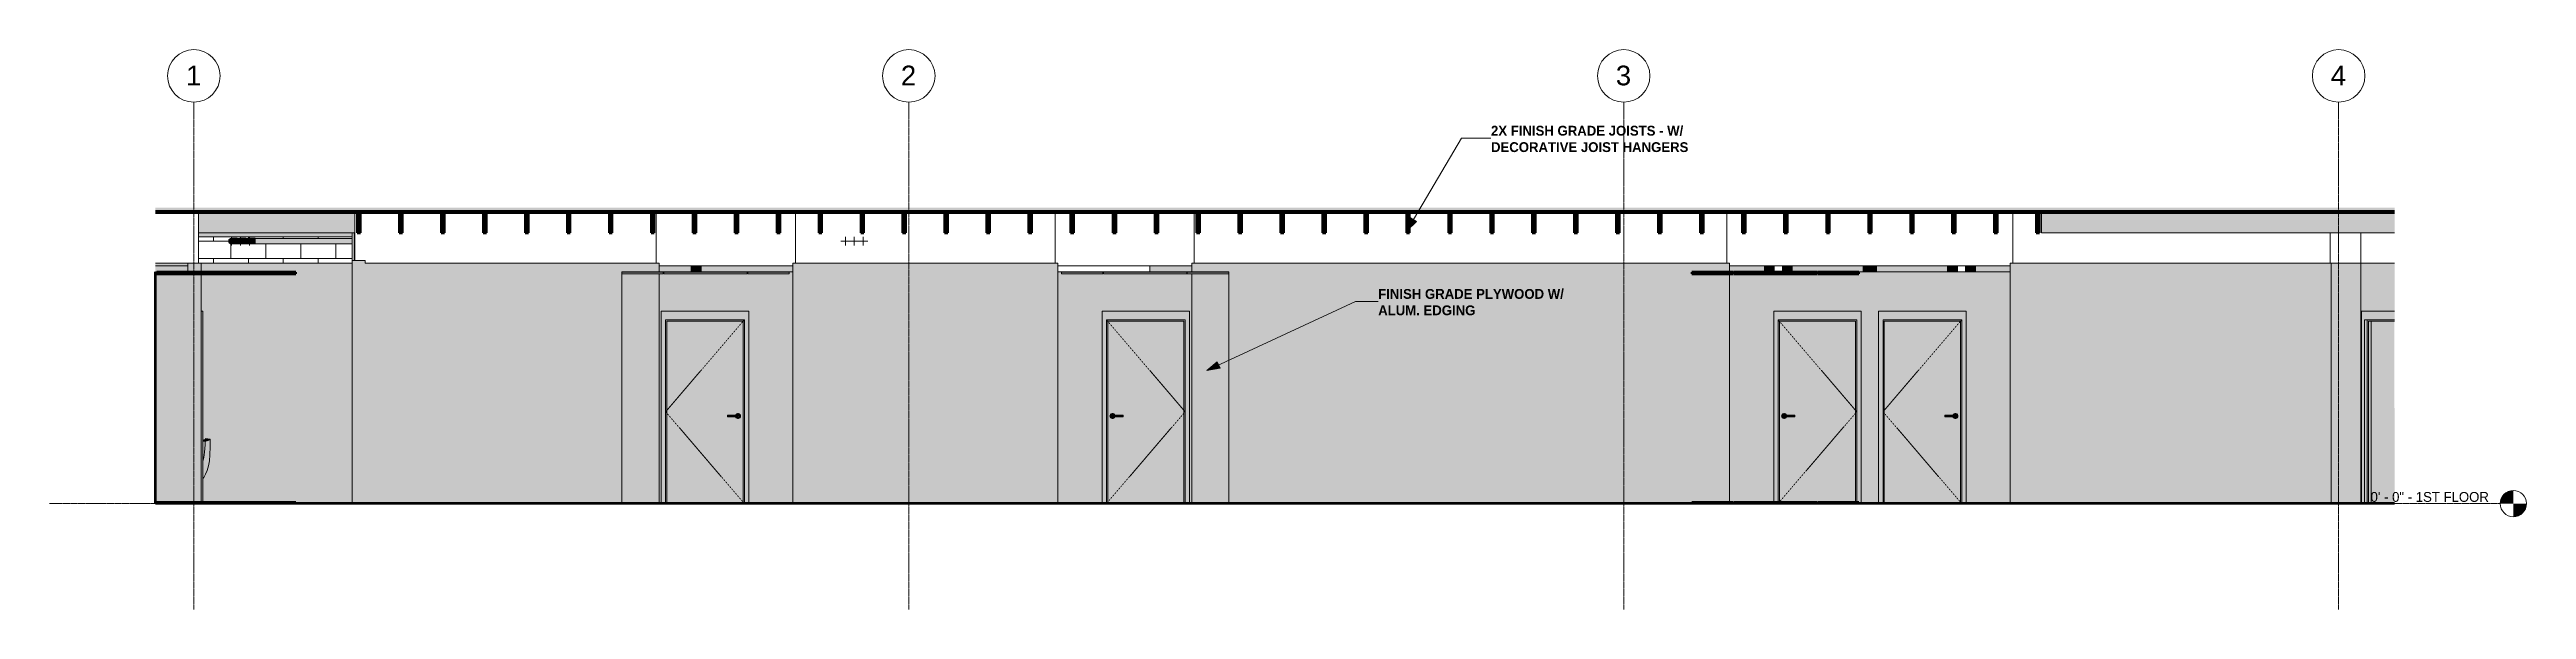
# Model space of a CAD drawing. Header units: inches. Extents: x -3547 to 1672, y -48 to 208.
# Drawn here: x -3547 to -2414, y -48 to 208 of the extents above; entities that cross this region are included whole.
import ezdxf

# ---------------------------------------------------------------- set-up
doc = ezdxf.new("R2010")
doc.units = ezdxf.units.IN
doc.header["$MEASUREMENT"] = 0
for name, pattern in [('Aligning Line 1_8_', [0.25, 0.125, -0.125]), ('Dash 1_16_', [0.125, 0.0625, -0.0625]), ('Grid Line 1_2_', [0.875, 0.5, -0.125, 0.125, -0.125])]:
    doc.linetypes.add(name, pattern=pattern)
for name, color, linetype, lineweight in [('0-1', 7, 'Continuous', 5), ('0-2', 9, 'Continuous', 5), ('0-3', 165, 'Continuous', 5), ('A-CLNG', 13, 'Continuous', 18), ('A-CLNG-1', 13, 'Continuous', 5), ('A-CLNG-2', 13, 'Continuous', 60), ('A-DOOR', 31, 'Continuous', 18), ('A-DOOR-1', 31, 'Dash 1_16_', 9), ('A-DOOR-2', 31, 'Continuous', 9), ('A-DOOR-FRAM', 31, 'Continuous', 9), ('A-DOOR-FRAM-1', 31, 'Continuous', 18), ('A-FLOR', 192, 'Continuous', 18), ('A-FLOR-1', 9, 'Continuous', 5), ('A-FLOR-2', 31, 'Continuous', 18), ('A-FLOR-3', 8, 'Continuous', 5), ('A-FLOR-4', 7, 'Continuous', 18), ('A-FLOR-5', 250, 'Continuous', 60), ('A-FLOR-6', 192, 'Continuous', 60), ('A-FLOR-LEVL', 51, 'Continuous', 9), ('A-FLOR-LEVL-1', 51, 'Grid Line 1_2_', 9), ('A-FLOR-LEVL-2', 151, 'Continuous', 9), ('A-FLOR-LEVL-3', 147, 'Continuous', 9), ('A-FLOR-MCUT-1', 7, 'Continuous', 18), ('A-FLOR-PATT-1', 253, 'Continuous', 9), ('A-WALL', 113, 'Continuous', 18), ('A-WALL-1', 10, 'Continuous', 5), ('A-WALL-2', 50, 'Continuous', 18), ('A-WALL-3', 7, 'Continuous', 18), ('A-WALL-4', 113, 'Continuous', 5), ('A-WALL-PATT-1', 55, 'Continuous', 9), ('G-ANNO-SYMB', 111, 'Aligning Line 1_8_', 9), ('G-ANNO-SYMB-1', 147, 'Aligning Line 1_8_', 9), ('G-ANNO-TEXT', 231, 'Continuous', 9), ('I-FURN', 30, 'Continuous', 9), ('I-WALL', 2, 'Continuous', 18), ('I-WALL-1', 2, 'Continuous', 5), ('I-WALL-2', 2, 'Continuous', 60), ('P-PIPE', 3, 'Continuous', 9), ('P-PIPE-1', 3, 'Continuous', 5), ('P-PIPE-CNTR', 3, 'Continuous', 9), ('S-BEAM', 12, 'Continuous', 9), ('S-BEAM-1', 12, 'Continuous', 60), ('S-GRID-1', 1, 'Grid Line 1_2_', 9), ('S-GRID-IDEN', 1, 'Continuous', 9), ('S-GRID-IDEN-1', 147, 'Continuous', 9)]:
    doc.layers.add(name, color=color, linetype=linetype, lineweight=lineweight)
doc.styles.add('Arial', font='arial.ttf', dxfattribs={"height": 9})
doc.styles.add('Century Gothic', font='ufonts.com_century-gothic.ttf', dxfattribs={"height": 4.5})
doc.styles.add('Century Gothic_B', font='GOTHICB.TTF', dxfattribs={"height": 4.5})

msp = doc.modelspace()

# ---------------------------------------------------------------- texts
at = {"layer": 'A-FLOR-LEVL', "insert": (-2485.7, 5.3), "char_height": 4.5, "width": 64.993, "attachment_point": 1, "style": 'Century Gothic'}
msp.add_mtext('0\' - 0" - 1ST FLOOR', dxfattribs=at)
at = {"layer": 'G-ANNO-TEXT', "char_height": 4.5, "attachment_point": 1, "style": 'Century Gothic_B'}
for s, insert, width in [('2X FINISH GRADE JOISTS - W/', (-2888, 172.7), 106.959), ('DECORATIVE JOIST HANGERS', (-2888, 165.2), 107.11), ('ALUM. EDGING', (-2939.6, 90.6), 55.752), ('FINISH GRADE PLYWOOD W/', (-2939.6, 98.1), 104.232)]:
    msp.add_mtext(s, dxfattribs=dict(at, insert=insert, width=width))

# ---------------------------------------------------------------- blocks, each defined once
blk = doc.blocks.new('Level - Level Head - Circle-V12-Elevation 7 - c')
at = {"layer": 'A-FLOR-LEVL'}
h = blk.add_hatch(color=256, dxfattribs=at)
edge = h.paths.add_edge_path(flags=0)
edge.add_line((-2420.4, 0), (-2426.4, 0))
edge.add_arc((-2420.4, 0), 6, 90, 180, ccw=False)
edge.add_line((-2420.4, 6), (-2420.4, 0))
h = blk.add_hatch(color=256, dxfattribs=at)
edge = h.paths.add_edge_path(flags=0)
edge.add_line((-2420.4, -6), (-2420.4, 0))
edge.add_line((-2420.4, 0), (-2414.4, 0))
edge.add_arc((-2420.4, 0), 6, 270, 360, ccw=False)
at = {"layer": 'A-FLOR-LEVL-2'}
blk.add_circle((-2420.4, 0), 6, dxfattribs=at)
blk = doc.blocks.new('CTR - 2nd Phase_rvt-1-Elevation 7 - c')
at = {"layer": 'A-FLOR-LEVL-1'}
blk.add_line((-3547.3, 0), (-2426.4, 0), dxfattribs=at)
at = {"layer": '0-2'}
blk.add_blockref('Level - Level Head - Circle-V12-Elevation 7 - c', (0, 0), dxfattribs=at)
at = {"layer": 'A-FLOR-LEVL', "insert": (-2485.7, 5.3), "char_height": 4.5, "width": 64.993, "attachment_point": 1, "style": 'Century Gothic'}
blk.add_mtext('0\' - 0" - 1ST FLOOR', dxfattribs=at)
blk = doc.blocks.new('Level - Level Head - Circle-V13-Elevation 7 - c')
at = {"layer": 'A-FLOR-LEVL'}
h = blk.add_hatch(color=256, dxfattribs=at)
edge = h.paths.add_edge_path(flags=0)
edge.add_line((-2420.4, 0), (-2426.4, 0))
edge.add_arc((-2420.4, 0), 6, 90, 180, ccw=False)
edge.add_line((-2420.4, 6), (-2420.4, 0))
h = blk.add_hatch(color=256, dxfattribs=at)
edge = h.paths.add_edge_path(flags=0)
edge.add_line((-2420.4, -6), (-2420.4, 0))
edge.add_line((-2420.4, 0), (-2414.4, 0))
edge.add_arc((-2420.4, 0), 6, 270, 360, ccw=False)
at = {"layer": 'A-FLOR-LEVL-3'}
blk.add_circle((-2420.4, 0), 6, dxfattribs=at)
blk = doc.blocks.new('CTR - 1st Phase - Unit Layouts_rvt-1-Elevation 7 - c')
at = {"layer": 'A-WALL-1'}
for points in [[(-3484, 106), (-3484, 109.9), (-3498.9, 109.9), (-3498.9, 106), (-3490.8, 106)], [(-3254.1, 106), (-3249.3, 106), (-3249.3, 108.7), (-3254.1, 108.7)], [(-3025.9, 106), (-3024.9, 106), (-3024.9, 108.7), (-3044, 108.7), (-3044, 106), (-3042.3, 106)], [(-2763.2, 105.9), (-2758.5, 105.9), (-2758.5, 108.7), (-2763.2, 108.7)], [(-2750, 105.9), (-2750, 108.7), (-2754.7, 108.7), (-2754.7, 105.9)], [(-2679.6, 105.9), (-2679.4, 105.9), (-2679.4, 108.7), (-2711.7, 108.7), (-2711.7, 105.9), (-2683.6, 105.9)], [(-2679.4, 105.9), (-2674.7, 105.9), (-2674.7, 108.7), (-2679.4, 108.7)], [(-2666.8, 105.9), (-2666.2, 105.9), (-2666.2, 108.7), (-2671, 108.7), (-2671, 105.9)], [(-2665.6, 105.9), (-2650.5, 105.9), (-2650.5, 108.7), (-2666.2, 108.7), (-2666.2, 105.9)]]:
    blk.add_hatch(color=256, dxfattribs=at).paths.add_polyline_path(points, flags=0)
at = {"layer": 'A-WALL-2'}
for points in [[(-3254.1, 106), (-3254.1, 108.7), (-3268.5, 108.7), (-3268.5, 106), (-3254.9, 106)], [(-3242.9, 106), (-3207.3, 106), (-3207.3, 108.7), (-3249.2, 108.7), (-3249.2, 106), (-3245.1, 106)], [(-2763.9, 105.9), (-2763.2, 105.9), (-2763.2, 108.7), (-2778.9, 108.7), (-2778.9, 105.9)], [(-2717.7, 105.9), (-2717.7, 108.7), (-2750, 108.7), (-2750, 105.9), (-2730.8, 105.9)]]:
    blk.add_hatch(color=256, dxfattribs=at).paths.add_polyline_path(points, flags=0)
at = {"layer": 'A-FLOR-LEVL-1'}
blk.add_line((-3547.3, 0), (-2426.4, 0), dxfattribs=at)
at = {"layer": 'A-WALL-3'}
for p, q in [((-3484, 109.9), (-3498.9, 109.9)), ((-3249.3, 108.7), (-3249.3, 106)), ((-3044, 108.7), (-3044, 106)), ((-2758.5, 108.7), (-2758.5, 105.9)), ((-2754.7, 105.9), (-2754.7, 108.7)), ((-2674.7, 108.7), (-2674.7, 105.9)), ((-2671, 105.9), (-2671, 108.7))]:
    blk.add_line(p, q, dxfattribs=at)
at = {"layer": '0-3'}
blk.add_blockref('Level - Level Head - Circle-V13-Elevation 7 - c', (0, 0), dxfattribs=at)
at = {"layer": 'A-FLOR-LEVL', "insert": (-2485.7, 5.3), "char_height": 4.5, "width": 64.993, "attachment_point": 1, "style": 'Century Gothic'}
blk.add_mtext('0\' - 0" - 1ST FLOOR', dxfattribs=at)
blk = doc.blocks.new('CTR  - Topography_rvt-1-Elevation 7 - c')
at = {"layer": 'A-FLOR-LEVL-1'}
blk.add_line((-3547.3, 0), (-2426.4, 0), dxfattribs=at)
at = {"layer": 'G-ANNO-SYMB-1'}
blk.add_line((-2474.7, 0), (-3498.9, 0), dxfattribs=at)
at = {"layer": '0-3'}
blk.add_blockref('Level - Level Head - Circle-V13-Elevation 7 - c', (0, 0), dxfattribs=at)
at = {"layer": 'A-FLOR-LEVL', "insert": (-2485.7, 5.3), "char_height": 4.5, "width": 64.993, "attachment_point": 1, "style": 'Century Gothic'}
blk.add_mtext('0\' - 0" - 1ST FLOOR', dxfattribs=at)
blk = doc.blocks.new('Grid - Grid Head - Circle-50561-Elevation 7 - c')
at = {"layer": 'S-GRID-IDEN-1'}
for start, end in [(0, 180), (180, 360)]:
    blk.add_arc((-3481.3, 195.5), 12, start, end, dxfattribs=at)
blk = doc.blocks.new('CTR - 1st Phase - Shell_rvt-1-Elevation 7 - c')
at = {"layer": 'A-FLOR-1'}
blk.add_hatch(color=256, dxfattribs=at).paths.add_polyline_path([(-3442.9, 122), (-3408.9, 122), (-3408.9, 123.7), (-3479.2, 123.7), (-3479.2, 122), (-3446.9, 122)], flags=0)
at = {"layer": 'A-FLOR-2'}
blk.add_hatch(color=256, dxfattribs=at).paths.add_polyline_path([(-2474.7, 133), (-2474.7, 133.7), (-3498.9, 133.7), (-3498.9, 133), (-2490.1, 133)], flags=0)
at = {"layer": 'A-FLOR-3'}
blk.add_hatch(color=256, dxfattribs=at).paths.add_polyline_path([(-2538.8, 133.7), (-2474.7, 133.7), (-2474.7, 134), (-3498.9, 134), (-3498.9, 133.7), (-2602.8, 133.7)], flags=0)
at = {"layer": 'A-FLOR-PATT-1'}
h = blk.add_hatch(dxfattribs=at)
h.set_pattern_fill('FP_1', color=256, style=0, pattern_type=2)
h.set_pattern_definition([(0, (0, 0), (15.36, 3.84), [0.634, -10.886, 0.634, -10.886, -61.44]), (0, (0, 0), (15.36, 3.84), [-23.04, 0.634, -22.406, 0.634, -10.886, -26.88]), (0, (0, 0), (15.36, 3.84), [-57.6, 0.634, -7.046, 0.634, -18.566]), (120, (5.76, 1.92), (-11.0055376, 11.38215), [0.634, -10.886, 0.634, -10.886, -61.44]), (120, (5.76, 1.92), (-11.0055376, 11.38215), [-23.04, 0.634, -22.406, 0.634, -10.886, -26.88]), (120, (5.76, 1.92), (-11.0055376, 11.38215), [-57.6, 0.634, -7.046, 0.634, -18.566]), (240, (7.68, 9.6), (-4.3544624, -15.22215), [0.634, -10.886, 0.634, -10.886, -61.44]), (240, (7.68, 9.6), (-4.3544624, -15.22215), [-23.04, 0.634, -22.406, 0.634, -10.886, -26.88]), (240, (7.68, 9.6), (-4.3544624, -15.22215), [-57.6, 0.634, -7.046, 0.634, -18.566])])
h.paths.add_polyline_path([(-2538.8, 134), (-2474.7, 134), (-2474.7, 135.2), (-3498.9, 135.2), (-3498.9, 134), (-2602.8, 134)], flags=0)
at = {"layer": 'A-FLOR-4'}
for p, q in [((-3479.2, 133), (-3479.2, 109.9)), ((-3269.8, 133), (-3269.8, 109.9)), ((-3206.1, 133), (-3206.1, 109.9)), ((-3087.4, 133), (-3087.4, 109.9)), ((-3023.7, 133), (-3023.7, 109.9)), ((-2780.2, 133), (-2780.2, 109.9)), ((-2649.3, 133), (-2649.3, 109.9)), ((-3407.9, 123.7), (-3407.9, 111.2)), ((-3407.7, 123.7), (-3407.7, 111.2)), ((-2504.2, 123.7), (-2504.2, 109.9)), ((-2490.1, 123.7), (-2490.1, 109.9)), ((-3484, 108.7), (-3498.9, 108.7)), ((-3207.3, 108.7), (-3268.5, 108.7)), ((-3024.9, 108.7), (-3086.1, 108.7)), ((-2650.5, 108.7), (-2778.9, 108.7))]:
    blk.add_line(p, q, dxfattribs=at)
at = {"layer": 'A-FLOR-5'}
for p, q in [((-3498.9, 133), (-2474.7, 133)), ((-2474.7, 0), (-3498.9, 0))]:
    blk.add_line(p, q, dxfattribs=at)
at = {"layer": 'A-FLOR-LEVL-1'}
blk.add_line((-3547.3, 0), (-2426.4, 0), dxfattribs=at)
at = {"layer": 'A-FLOR-MCUT-1'}
for p, q in [((-2474.7, 134), (-3498.9, 134)), ((-2474.7, 133.7), (-3498.9, 133.7))]:
    blk.add_line(p, q, dxfattribs=at)
at = {"layer": 'A-WALL-3'}
blk.add_line((-3408.9, 123.7), (-3408.9, 111.2), dxfattribs=at)
at = {"layer": 'G-ANNO-SYMB-1'}
blk.add_line((-2474.7, 0), (-3498.9, 0), dxfattribs=at)
at = {"layer": 'S-GRID-1'}
for p, q in [((-3481.3, -48.4), (-3481.3, 183.5)), ((-3154.3, -48.4), (-3154.3, 183.5)), ((-2827.3, -48.4), (-2827.3, 183.5)), ((-2500.3, -48.4), (-2500.3, 183.5))]:
    blk.add_line(p, q, dxfattribs=at)
at = {"layer": '0-3'}
for name, p in [('Grid - Grid Head - Circle-50561-Elevation 7 - c', (0, 0)), ('Grid - Grid Head - Circle-50561-Elevation 7 - c', (327, 0)), ('Grid - Grid Head - Circle-50561-Elevation 7 - c', (654, 0)), ('Grid - Grid Head - Circle-50561-Elevation 7 - c', (981, 0)), ('Level - Level Head - Circle-V13-Elevation 7 - c', (0, 0))]:
    blk.add_blockref(name, p, dxfattribs=at)
at = {"layer": 'A-FLOR-LEVL', "insert": (-2485.7, 5.3), "char_height": 4.5, "width": 64.993, "attachment_point": 1, "style": 'Century Gothic'}
blk.add_mtext('0\' - 0" - 1ST FLOOR', dxfattribs=at)
at = {"layer": 'S-GRID-IDEN', "char_height": 9, "width": 8.484, "attachment_point": 1, "style": 'Arial'}
for s, insert in [('1', (-3484.9, 200.2)), ('2', (-3157.9, 200.2)), ('3', (-2830.9, 200.2)), ('4', (-2503.9, 200.2))]:
    blk.add_mtext(s, dxfattribs=dict(at, insert=insert))
blk = doc.blocks.new('CTR - 1st Phase -Stairs _ Elevators_rvt-1-Elevation 7 - c')
at = {"layer": 'A-WALL-PATT-1'}
h = blk.add_hatch(dxfattribs=at)
h.set_pattern_fill('FP_2', color=256, style=0, pattern_type=2)
h.set_pattern_definition([(0, (-3208.374, 0), (0, 8), []), (90, (-3208.374, 0), (-8, 8), [8, -8])])
h.paths.add_polyline_path([(-3455.7, 118.7), (-3455.3, 118.7), (-3455.5, 118.7), (-3455.6, 118.7)], flags=0)
h.paths.add_polyline_path([(-3459.9, 118.7), (-3459.6, 118.7), (-3459.7, 118.7), (-3459.9, 118.7)], flags=0)
h.paths.add_polyline_path([(-3463.9, 118.7), (-3463.6, 118.7), (-3463.7, 118.7)], flags=0)
h.paths.add_polyline_path([(-3479.2, 109.9), (-3408.9, 109.9), (-3408.9, 118.8), (-3453.2, 118.8), (-3453.2, 118.7), (-3455.8, 118.7), (-3456.1, 118.7), (-3456.4, 118.8), (-3457.5, 118.8), (-3457.5, 118.7), (-3460, 118.7), (-3460.3, 118.7), (-3460.6, 118.8), (-3461.5, 118.8), (-3461.5, 118.7), (-3464, 118.7), (-3464.3, 118.7), (-3464.7, 118.9), (-3465, 119), (-3465.2, 119.3), (-3465.3, 119.7), (-3465.3, 120), (-3465.3, 120.4), (-3465.1, 120.7), (-3464.9, 121), (-3464.6, 121.2), (-3464.3, 121.3), (-3463.9, 121.3), (-3461.5, 121.3), (-3461.5, 121.2), (-3460.6, 121.2), (-3460.3, 121.3), (-3459.9, 121.3), (-3457.5, 121.3), (-3457.5, 121.2), (-3456.4, 121.2), (-3456, 121.3), (-3455.7, 121.3), (-3453.2, 121.3), (-3453.2, 121.2), (-3408.9, 121.2), (-3408.9, 122), (-3479.2, 122), (-3479.2, 110)], flags=0)
at = {"layer": 'A-FLOR-LEVL-1'}
blk.add_line((-3547.3, 0), (-2426.4, 0), dxfattribs=at)
at = {"layer": 'A-WALL-3'}
blk.add_line((-3408.9, 122), (-3479.2, 122), dxfattribs=at)
at = {"layer": '0-3'}
blk.add_blockref('Level - Level Head - Circle-V13-Elevation 7 - c', (0, 0), dxfattribs=at)
at = {"layer": 'A-FLOR-LEVL', "insert": (-2485.7, 5.3), "char_height": 4.5, "width": 64.993, "attachment_point": 1, "style": 'Century Gothic'}
blk.add_mtext('0\' - 0" - 1ST FLOOR', dxfattribs=at)
blk = doc.blocks.new('Seating-Lounge_Chair-Teknion-BBMC_Metropolitan-R2013 - Lounge Chair-1793153-Elevation 7 - c')
at = {"layer": 'I-FURN'}
h = blk.add_hatch(color=256, dxfattribs=at)
h.paths.add_polyline_path([(-3477.2, 11.3), (-3476.9, 11.7), (-3476.5, 12.4), (-3476.1, 13), (-3475.7, 13.9), (-3475.3, 14.8), (-3475.1, 15.6), (-3474.8, 16.6), (-3474.6, 17.5), (-3474.4, 18.3), (-3474.2, 19.7), (-3474.1, 20.8), (-3474, 22.2), (-3473.9, 23.7), (-3473.9, 25.4), (-3473.9, 26.9), (-3473.9, 29.5), (-3474, 29.4), (-3474.1, 29.3), (-3474.4, 29.1), (-3475, 28.8), (-3475.5, 28.7), (-3476.6, 28.6), (-3477.2, 28.5), (-3477.2, 11.4)], flags=0)
h.paths.add_polyline_path([(-3476, 29.5), (-3476, 29.6), (-3476, 29.5)], flags=0)
for points in [[(-3477.2, 28.5), (-3476.9, 28.6), (-3476.2, 28.6), (-3475.3, 28.8), (-3474.8, 28.9), (-3474.4, 29.1), (-3474, 29.3), (-3476, 29.5), (-3476.1, 29.3), (-3476.4, 29.2), (-3477, 29), (-3477.2, 28.9), (-3477.2, 28.5)], [(-3473.9, 29.4), (-3473.9, 29.5), (-3476, 29.8), (-3476, 29.7), (-3474, 29.5)], [(-3474, 29.3), (-3473.9, 29.4), (-3476, 29.7), (-3476, 29.5), (-3474.1, 29.3)], [(-3477.1, 0.5), (-3477.1, 0.5), (-3477.2, 0.5), (-3477.2, 0.5), (-3477.2, 0.5), (-3477.1, 0.5)]]:
    blk.add_hatch(color=256, dxfattribs=at).paths.add_polyline_path(points, flags=0)
for p, q in [((-3476, 29.5), (-3476, 29.7)), ((-3473.9, 29.5), (-3475.9, 29.8))]:
    blk.add_line(p, q, dxfattribs=at)
at = {"layer": 'I-FURN', "flags": 128}
for points in [[(-3477.2, 11.4), (-3476.7, 12), (-3475.9, 13.5), (-3475.2, 15.2), (-3474.6, 17.2), (-3474.2, 19.5), (-3474, 22.3), (-3473.9, 26), (-3473.9, 29.5)], [(-3477.2, 19.3), (-3477.2, 19.4), (-3476.7, 21.1), (-3476.4, 23.5), (-3476.1, 26.8), (-3476.1, 28.6)]]:
    blk.add_lwpolyline(points, dxfattribs=at)
at = {"layer": 'I-FURN'}
for points, knots in [([(-3476, 29.5), (-3476, 29.5), (-3476, 29.4), (-3476.1, 29.3), (-3476.2, 29.3), (-3476.3, 29.2), (-3476.4, 29.2), (-3476.5, 29.1), (-3476.7, 29.1), (-3476.8, 29), (-3476.9, 29), (-3477.1, 29), (-3477.2, 29), (-3477.2, 29)], [0, 0, 0, 0, 0.0714286, 0.1428571, 0.2142857, 0.25, 0.2857143, 0.3214286, 0.3571429, 0.3928571, 0.4285714, 0.4642857, 0.4995197, 0.4995197, 0.4995197, 0.4995197]), ([(-3477.2, 28.5), (-3477.1, 28.5), (-3476.9, 28.5), (-3476.6, 28.6), (-3476.2, 28.6), (-3475.9, 28.6), (-3475.7, 28.7), (-3475.5, 28.7), (-3475.4, 28.7), (-3475.2, 28.8), (-3475, 28.8), (-3474.9, 28.9), (-3474.8, 28.9), (-3474.6, 29), (-3474.5, 29), (-3474.4, 29.1), (-3474.3, 29.1), (-3474.1, 29.2), (-3474.1, 29.2), (-3474, 29.3)], [0.1209636, 0.1209636, 0.1209636, 0.1209636, 0.1666667, 0.25, 0.3333333, 0.4166667, 0.4583333, 0.5, 0.5416667, 0.5833333, 0.625, 0.6666667, 0.7083333, 0.75, 0.7916667, 0.8333333, 0.875, 0.9166667, 1, 1, 1, 1]), ([(-3475.9, 29.8), (-3475.9, 29.8), (-3475.9, 29.8), (-3476, 29.8), (-3476, 29.8), (-3476, 29.7)], [0.8888889, 0.8888889, 0.8888889, 0.8888889, 0.9166667, 0.9444444, 1, 1, 1, 1]), ([(-3477.1, 0.5), (-3477.1, 0.5), (-3477.1, 0.5), (-3477.1, 0.5), (-3477.1, 0.5), (-3477.2, 0.5)], [-0.6666667, -0.6666667, -0.6666667, -0.6666667, -0.5, -0.3333333, 0, 0, 0, 0]), ([(-3477.1, 0.5), (-3477.1, 0.5), (-3477.1, 0.5), (-3477.1, 0.5), (-3477.1, 0.5), (-3477.1, 0.5)], [-1, -1, -1, -1, -0.6666667, -0.5, -0.3333333, -0.3333333, -0.3333333, -0.3333333])]:
    blk.add_open_spline(points, degree=3, knots=knots, dxfattribs=at)
for points in [[(-3476, 29.7), (-3476, 29.7), (-3476, 29.6), (-3476, 29.6), (-3476, 29.5)], [(-3474, 29.3), (-3474, 29.3), (-3474, 29.4), (-3473.9, 29.4), (-3473.9, 29.4)], [(-3473.9, 29.4), (-3473.9, 29.5), (-3473.9, 29.5), (-3473.9, 29.5), (-3473.9, 29.5)], [(-3477.2, 0.6), (-3477.2, 0.5), (-3477.2, 0.5), (-3477.1, 0.5)], [(-3477.2, 0.5), (-3477.2, 0.5), (-3477.2, 0.5), (-3477.2, 0.5)]]:
    blk.add_open_spline(points, degree=3, dxfattribs=at)
blk = doc.blocks.new('HOLLOW METAL - UNIT DOOR-1758958-Elevation 7 - c')
at = {"layer": 'A-DOOR'}
blk.add_hatch(color=256, dxfattribs=at).paths.add_polyline_path([(-2474.7, 0), (-2474.8, 83.4), (-2485.4, 83.4), (-2485.4, 0)], flags=0)
at = {"layer": 'A-DOOR-FRAM-1'}
for points in [[(-2489.9, 0), (-2488.5, 0), (-2488.5, 84), (-2474.7, 84), (-2474.7, 88), (-2489.9, 88), (-2489.9, 0.2)], [(-2488.5, 0), (-2487.2, 0), (-2487.2, 84), (-2488.5, 84), (-2488.5, 0.2)], [(-2487.2, 0), (-2486.7, 0), (-2486.7, 83.4), (-2474.7, 83.4), (-2474.7, 84), (-2487.2, 84), (-2487.2, 0.2)], [(-2485.4, 0), (-2485.4, 83.4), (-2486.7, 83.4), (-2486.7, 0), (-2485.7, 0)]]:
    blk.add_hatch(color=256, dxfattribs=at).paths.add_polyline_path(points, flags=0)
at = {"layer": 'A-DOOR-FRAM'}
for p, q in [((-2489.9, 0), (-2489.9, 88)), ((-2474.7, 88), (-2489.9, 88)), ((-2488.5, 0), (-2488.5, 84)), ((-2488.5, 84), (-2474.7, 84)), ((-2487.2, 0), (-2487.2, 84)), ((-2486.7, 0), (-2486.7, 83.4)), ((-2486.7, 83.4), (-2474.7, 83.4)), ((-2485.4, 0), (-2485.4, 83.4))]:
    blk.add_line(p, q, dxfattribs=at)
blk = doc.blocks.new('HOLLOW METAL - UNIT DOOR-1759144-Elevation 7 - c')
at = {"layer": 'A-DOOR-FRAM-1'}
blk.add_hatch(color=256, dxfattribs=at).paths.add_polyline_path([(-3478, 0.5), (-3477.2, 0.5), (-3477.2, 88), (-3478, 88), (-3478, 1)], flags=0)
at = {"layer": 'A-DOOR-FRAM'}
for q in [(-3478, 88), (-3477.2, 0.5)]:
    blk.add_line((-3477.2, 88), q, dxfattribs=at)
blk = doc.blocks.new('Dimension Lumber - 2x10-2055076-Elevation 7 - c')
at = {"layer": 'S-BEAM'}
blk.add_hatch(color=256, dxfattribs=at).paths.add_polyline_path([(-3387.4, 123.7), (-3385.9, 123.7), (-3385.9, 133), (-3387.4, 133), (-3387.4, 126.7)], flags=0)
at = {"layer": 'S-BEAM-1'}
for p, q in [((-3385.9, 133), (-3387.4, 133)), ((-3387.4, 133), (-3387.4, 123.7)), ((-3385.9, 123.7), (-3385.9, 133)), ((-3387.4, 123.7), (-3385.9, 123.7))]:
    blk.add_line(p, q, dxfattribs=at)
blk = doc.blocks.new('Dimension Lumber - 2x10-2055077-Elevation 7 - c')
at = {"layer": 'S-BEAM'}
blk.add_hatch(color=256, dxfattribs=at).paths.add_polyline_path([(-3253, 123.7), (-3251.5, 123.7), (-3251.5, 133), (-3253, 133), (-3253, 126.7)], flags=0)
at = {"layer": 'S-BEAM-1'}
for p, q in [((-3251.5, 133), (-3253, 133)), ((-3253, 133), (-3253, 123.7)), ((-3251.5, 123.7), (-3251.5, 133)), ((-3253, 123.7), (-3251.5, 123.7))]:
    blk.add_line(p, q, dxfattribs=at)
blk = doc.blocks.new('Dimension Lumber - 2x10-V1-Elevation 7 - c')
at = {"layer": 'S-BEAM'}
blk.add_hatch(color=256, dxfattribs=at).paths.add_polyline_path([(-3195.5, 123.7), (-3194, 123.7), (-3194, 133), (-3195.5, 133), (-3195.5, 126.7)], flags=0)
at = {"layer": 'S-BEAM-1'}
for p, q in [((-3194, 133), (-3195.5, 133)), ((-3195.5, 133), (-3195.5, 123.7)), ((-3194, 123.7), (-3194, 133)), ((-3195.5, 123.7), (-3194, 123.7))]:
    blk.add_line(p, q, dxfattribs=at)
blk = doc.blocks.new('Dimension Lumber - 2x10-2055079-Elevation 7 - c')
at = {"layer": 'S-BEAM'}
blk.add_hatch(color=256, dxfattribs=at).paths.add_polyline_path([(-3078.8, 123.7), (-3078.8, 133), (-3080.3, 133), (-3080.3, 123.7)], flags=0)
at = {"layer": 'S-BEAM-1'}
for p, q in [((-3078.8, 133), (-3080.3, 133)), ((-3080.3, 133), (-3080.3, 123.7)), ((-3078.8, 123.7), (-3078.8, 133)), ((-3080.3, 123.7), (-3078.8, 123.7))]:
    blk.add_line(p, q, dxfattribs=at)
blk = doc.blocks.new('Dimension Lumber - 2x10-2055078-Elevation 7 - c')
at = {"layer": 'S-BEAM'}
blk.add_hatch(color=256, dxfattribs=at).paths.add_polyline_path([(-3021.2, 123.7), (-3021.2, 133), (-3022.7, 133), (-3022.7, 123.7)], flags=0)
at = {"layer": 'S-BEAM-1'}
for p, q in [((-3021.2, 133), (-3022.7, 133)), ((-3022.7, 133), (-3022.7, 123.7)), ((-3021.2, 123.7), (-3021.2, 133)), ((-3022.7, 123.7), (-3021.2, 123.7))]:
    blk.add_line(p, q, dxfattribs=at)
blk = doc.blocks.new('Dimension Lumber - 2x10-2056819-Elevation 7 - c')
at = {"layer": 'S-BEAM'}
blk.add_hatch(color=256, dxfattribs=at).paths.add_polyline_path([(-3426.9, 123.7), (-3407.7, 123.7), (-3407.7, 133), (-3479.2, 133), (-3479.2, 123.7), (-3434.9, 123.7)], flags=0)
for p in [(-3407.7, 133), (-3479.2, 123.7)]:
    blk.add_line(p, (-3407.7, 123.7), dxfattribs=at)
blk = doc.blocks.new('Dimension Lumber - 2x10-2069433-Elevation 7 - c')
at = {"layer": 'S-BEAM'}
blk.add_hatch(color=256, dxfattribs=at).paths.add_polyline_path([(-2504.2, 123.7), (-2474.7, 123.7), (-2474.7, 133), (-2636.2, 133), (-2636.2, 123.7), (-2512.2, 123.7)], flags=0)
for p, q in [((-2636.2, 123.7), (-2636.2, 133)), ((-2474.7, 123.7), (-2636.2, 123.7))]:
    blk.add_line(p, q, dxfattribs=at)
blk = doc.blocks.new('HOLLOW METAL - UNIT DOOR-V2-Elevation 7 - c')
at = {"layer": 'A-DOOR'}
h = blk.add_hatch(color=256, dxfattribs=at)
h.paths.add_polyline_path([(-2708.1, 0), (-2673.3, 0), (-2673.3, 83.4), (-2708.1, 83.4), (-2708.1, 0.4)], flags=0)
h.paths.add_polyline_path([(-2675.6, 38.8), (-2675.9, 38.9), (-2676.2, 39), (-2676.4, 39.2), (-2676.6, 39.4), (-2676.7, 39.6), (-2680.4, 39.6), (-2680.4, 40.4), (-2676.7, 40.4), (-2676.6, 40.6), (-2676.4, 40.8), (-2676.2, 41), (-2675.9, 41.1), (-2675.6, 41.2), (-2675.3, 41.1), (-2675, 41), (-2674.7, 40.8), (-2674.6, 40.6), (-2674.4, 40.3), (-2674.4, 40), (-2674.4, 39.7), (-2674.6, 39.4), (-2674.8, 39.1), (-2675, 39), (-2675.3, 38.9)], flags=0)
for points in [[(-2680.4, 40), (-2676.3, 40), (-2676.3, 40.4), (-2680.4, 40.4), (-2680.4, 40.1)], [(-2676.8, 39.6), (-2676.3, 39.6), (-2676.3, 40), (-2680.4, 40), (-2680.4, 39.6), (-2676.8, 39.6)], [(-2675.6, 40), (-2675.3, 40), (-2675.3, 40.2), (-2675.4, 40.3), (-2675.5, 40.3), (-2675.5, 40.4), (-2675.6, 40.4), (-2675.8, 40.4), (-2675.9, 40.4), (-2676.3, 40.4), (-2676.3, 40), (-2675.7, 40)]]:
    blk.add_hatch(color=256, dxfattribs=at).paths.add_polyline_path(points, flags=0)
h = blk.add_hatch(color=256, dxfattribs=at)
h.paths.add_polyline_path([(-2675.4, 40.3), (-2675.3, 40.1), (-2675.3, 40), (-2675.3, 40), (-2675.3, 39.9), (-2675.4, 39.7), (-2675.4, 39.8), (-2675.3, 40), (-2675.4, 40.3)], flags=0)
h.paths.add_polyline_path([(-2675.6, 38.8), (-2675.3, 38.9), (-2675, 39), (-2674.7, 39.2), (-2674.6, 39.4), (-2674.4, 39.7), (-2674.4, 40), (-2674.4, 40.3), (-2674.6, 40.6), (-2674.8, 40.9), (-2675, 41), (-2675.3, 41.1), (-2675.6, 41.2), (-2675.9, 41.1), (-2676.2, 41), (-2676.4, 40.8), (-2676.6, 40.6), (-2676.7, 40.4), (-2675.7, 40.4), (-2675.7, 40.4), (-2675.5, 40.4), (-2675.4, 40.3), (-2675.4, 40.3), (-2675.3, 40), (-2675.4, 39.7), (-2675.5, 39.6), (-2675.6, 39.6), (-2675.8, 39.6), (-2675.9, 39.6), (-2676.7, 39.6), (-2676.6, 39.4), (-2676.4, 39.2), (-2676.2, 39), (-2675.9, 38.9)], flags=0)
h = blk.add_hatch(color=256, dxfattribs=at)
h.paths.add_polyline_path([(-2675.4, 39.7), (-2675.3, 39.9), (-2675.3, 40), (-2675.3, 40), (-2675.3, 40), (-2675.4, 39.7)], flags=0)
h.paths.add_polyline_path([(-2676.3, 39.6), (-2676.2, 39.6), (-2675.6, 39.6), (-2675.4, 39.7), (-2675.4, 39.7), (-2675.3, 40), (-2676.3, 40), (-2676.3, 39.6)], flags=0)
at = {"layer": 'A-DOOR-FRAM-1'}
for points in [[(-2670.7, 0), (-2670.7, 88), (-2710.7, 88), (-2710.7, 0), (-2708.7, 0), (-2708.7, 84), (-2672.7, 84), (-2672.7, 0), (-2671, 0)], [(-2708.1, 0), (-2708.1, 83.4), (-2673.3, 83.4), (-2673.3, 0), (-2672.7, 0), (-2672.7, 84), (-2708.7, 84), (-2708.7, 0)]]:
    blk.add_hatch(color=256, dxfattribs=at).paths.add_polyline_path(points, flags=0)
at = {"layer": 'A-DOOR-1'}
for p, q in [((-2672.7, 84), (-2708.7, 42)), ((-2708.7, 42), (-2672.7, 0))]:
    blk.add_line(p, q, dxfattribs=at)
at = {"layer": 'A-DOOR-2'}
for p, q in [((-2676.3, 40.4), (-2680.4, 40.4)), ((-2680.4, 40), (-2680.4, 40.4)), ((-2680.4, 39.6), (-2680.4, 40)), ((-2680.4, 39.6), (-2676.3, 39.6))]:
    blk.add_line(p, q, dxfattribs=at)
at = {"layer": 'A-DOOR-2', "flags": 128}
for points in [[(-2675.7, 40.4), (-2675.8, 40.4), (-2676.2, 40.4), (-2676.3, 40.4)], [(-2676.3, 39.6), (-2675.9, 39.6), (-2675.7, 39.6), (-2675.7, 39.6)]]:
    blk.add_lwpolyline(points, dxfattribs=at)
at = {"layer": 'A-DOOR-2'}
for start, end in [(360, 160.3657), (199.5633, 360)]:
    blk.add_arc((-2675.6, 40), 1.18, start, end, dxfattribs=at)
at = {"layer": 'A-DOOR-FRAM'}
for p, q in [((-2710.7, 0), (-2710.7, 88)), ((-2670.7, 88), (-2710.7, 88)), ((-2708.7, 0), (-2708.7, 84)), ((-2708.7, 84), (-2672.7, 84)), ((-2708.1, 0), (-2708.1, 83.4)), ((-2708.1, 83.4), (-2673.3, 83.4)), ((-2673.3, 83.4), (-2673.3, 0)), ((-2672.7, 84), (-2672.7, 0)), ((-2670.7, 0), (-2670.7, 88))]:
    blk.add_line(p, q, dxfattribs=at)
blk = doc.blocks.new('HOLLOW METAL - UNIT DOOR-V3-Elevation 7 - c')
at = {"layer": 'A-DOOR'}
h = blk.add_hatch(color=256, dxfattribs=at)
h.paths.add_polyline_path([(-2738.9, 0), (-2738.6, 0), (-2738.6, 0.5), (-2721.3, 0.5), (-2721.3, 83.4), (-2756.1, 83.4), (-2756.1, 0.5), (-2738.9, 0.5)], flags=0)
h.paths.add_polyline_path([(-2753.9, 38.8), (-2754.2, 38.9), (-2754.5, 39), (-2754.7, 39.2), (-2754.9, 39.4), (-2755, 39.7), (-2755.1, 40), (-2755, 40.3), (-2754.9, 40.6), (-2754.7, 40.8), (-2754.5, 41), (-2754.2, 41.1), (-2753.9, 41.2), (-2753.6, 41.1), (-2753.3, 41), (-2753, 40.8), (-2752.8, 40.6), (-2752.8, 40.4), (-2749, 40.4), (-2749, 39.6), (-2752.8, 39.6), (-2752.8, 39.4), (-2753, 39.2), (-2753.3, 39), (-2753.6, 38.9)], flags=0)
h = blk.add_hatch(color=256, dxfattribs=at)
h.paths.add_polyline_path([(-2754, 39.7), (-2754.1, 39.9), (-2754.2, 39.9), (-2754.2, 40), (-2754.1, 40.1), (-2754.1, 40.3), (-2754.1, 40.3), (-2754.1, 40), (-2754.1, 39.7)], flags=0)
h.paths.add_polyline_path([(-2753.9, 38.8), (-2753.6, 38.9), (-2753.3, 39), (-2753, 39.2), (-2752.8, 39.4), (-2752.8, 39.6), (-2753.9, 39.6), (-2754, 39.7), (-2754, 39.7), (-2754.1, 40), (-2754, 40.3), (-2753.9, 40.4), (-2753.9, 40.4), (-2753.7, 40.4), (-2753.6, 40.4), (-2752.8, 40.4), (-2752.8, 40.6), (-2753, 40.8), (-2753.3, 41), (-2753.6, 41.1), (-2753.9, 41.2), (-2754.2, 41.1), (-2754.5, 41), (-2754.7, 40.8), (-2754.9, 40.6), (-2755, 40.3), (-2755.1, 40), (-2755, 39.7), (-2754.9, 39.4), (-2754.7, 39.2), (-2754.5, 39), (-2754.2, 38.9)], flags=0)
h = blk.add_hatch(color=256, dxfattribs=at)
h.paths.add_polyline_path([(-2754, 40.3), (-2754.1, 40.1), (-2754.2, 40.1), (-2754.2, 40), (-2754.1, 40), (-2754.1, 40.3)], flags=0)
h.paths.add_polyline_path([(-2753.3, 40), (-2753.2, 40), (-2753.2, 40.4), (-2753.2, 40.4), (-2753.8, 40.4), (-2753.8, 40.4), (-2753.9, 40.4), (-2754, 40.3), (-2754, 40.3), (-2754.1, 40), (-2753.4, 40)], flags=0)
for points in [[(-2753.8, 39.6), (-2753.5, 39.6), (-2753.2, 39.6), (-2753.2, 40), (-2754.2, 40), (-2754.1, 39.9), (-2754.1, 39.7), (-2754, 39.7), (-2753.9, 39.6), (-2753.8, 39.6)], [(-2749, 40), (-2749, 40.4), (-2753.2, 40.4), (-2753.2, 40), (-2750.8, 40)], [(-2752.7, 39.6), (-2749, 39.6), (-2749, 40), (-2753.2, 40), (-2753.2, 39.6), (-2752.8, 39.6)]]:
    blk.add_hatch(color=256, dxfattribs=at).paths.add_polyline_path(points, flags=0)
at = {"layer": 'A-DOOR-FRAM-1'}
for points in [[(-2719.7, 0), (-2718.7, 0), (-2718.7, 88), (-2758.7, 88), (-2758.7, 0.5), (-2756.7, 0.5), (-2756.7, 84), (-2720.7, 84), (-2720.7, 0.5), (-2719.7, 0.5)], [(-2756.7, 0.5), (-2756.1, 0.5), (-2756.1, 83.4), (-2721.3, 83.4), (-2721.3, 0.5), (-2720.7, 0.5), (-2720.7, 84), (-2756.7, 84), (-2756.7, 0.5)]]:
    blk.add_hatch(color=256, dxfattribs=at).paths.add_polyline_path(points, flags=0)
at = {"layer": 'A-DOOR-1'}
for p, q in [((-2756.7, 84), (-2720.7, 42)), ((-2720.7, 42), (-2756.3, 0.5))]:
    blk.add_line(p, q, dxfattribs=at)
at = {"layer": 'A-DOOR-2'}
for p, q in [((-2749, 40.4), (-2753.2, 40.4)), ((-2753.2, 39.6), (-2749, 39.6)), ((-2749, 40.4), (-2749, 40)), ((-2749, 40), (-2749, 39.6))]:
    blk.add_line(p, q, dxfattribs=at)
at = {"layer": 'A-DOOR-2', "flags": 128}
for points in [[(-2753.2, 40.4), (-2753.6, 40.4), (-2753.8, 40.4), (-2753.8, 40.4)], [(-2753.8, 39.6), (-2753.6, 39.6), (-2753.2, 39.6), (-2753.2, 39.6)]]:
    blk.add_lwpolyline(points, dxfattribs=at)
at = {"layer": 'A-DOOR-2'}
for start, end in [(19.6343, 180), (180, 340.4367)]:
    blk.add_arc((-2753.9, 40), 1.18, start, end, dxfattribs=at)
at = {"layer": 'A-DOOR-FRAM'}
for p, q in [((-2718.7, 88), (-2758.7, 88)), ((-2758.7, 88), (-2758.7, 0.5)), ((-2756.7, 84), (-2720.7, 84)), ((-2756.7, 0.5), (-2756.7, 84)), ((-2756.1, 83.4), (-2721.3, 83.4)), ((-2756.1, 0.5), (-2756.1, 83.4)), ((-2721.3, 83.4), (-2721.3, 0.5)), ((-2720.7, 84), (-2720.7, 0.5)), ((-2718.7, 88), (-2718.7, 0))]:
    blk.add_line(p, q, dxfattribs=at)
blk = doc.blocks.new('HOLLOW METAL - UNIT DOOR-2058696-Elevation 7 - c')
at = {"layer": 'A-DOOR'}
h = blk.add_hatch(color=256, dxfattribs=at)
h.paths.add_polyline_path([(-3028.5, 0), (-3028.5, 83.4), (-3063.3, 83.4), (-3063.3, 0), (-3050.9, 0)], flags=0)
h.paths.add_polyline_path([(-3061.1, 38.8), (-3061.4, 38.9), (-3061.7, 39), (-3061.9, 39.2), (-3062.1, 39.4), (-3062.2, 39.7), (-3062.3, 40), (-3062.2, 40.3), (-3062.1, 40.6), (-3061.9, 40.8), (-3061.7, 41), (-3061.4, 41.1), (-3061.1, 41.2), (-3060.8, 41.1), (-3060.5, 41), (-3060.2, 40.8), (-3060, 40.6), (-3060, 40.4), (-3056.2, 40.4), (-3056.2, 39.6), (-3060, 39.6), (-3060, 39.4), (-3060.2, 39.2), (-3060.5, 39), (-3060.8, 38.9), (-3060.9, 38.8)], flags=0)
h = blk.add_hatch(color=256, dxfattribs=at)
h.paths.add_polyline_path([(-3061.2, 39.7), (-3061.3, 39.9), (-3061.4, 39.9), (-3061.4, 40), (-3061.3, 40.1), (-3061.3, 40.3), (-3061.3, 40.3), (-3061.3, 40), (-3061.3, 39.7)], flags=0)
h.paths.add_polyline_path([(-3061.1, 38.8), (-3060.8, 38.9), (-3060.5, 39), (-3060.2, 39.2), (-3060, 39.4), (-3060, 39.6), (-3061.1, 39.6), (-3061.2, 39.7), (-3061.2, 39.7), (-3061.3, 40), (-3061.2, 40.3), (-3061.1, 40.4), (-3061.1, 40.4), (-3060.9, 40.4), (-3060.8, 40.4), (-3060, 40.4), (-3060, 40.6), (-3060.2, 40.8), (-3060.5, 41), (-3060.8, 41.1), (-3061.1, 41.2), (-3061.4, 41.1), (-3061.7, 41), (-3061.9, 40.8), (-3062.1, 40.6), (-3062.2, 40.3), (-3062.3, 40), (-3062.2, 39.7), (-3062.1, 39.4), (-3061.9, 39.2), (-3061.7, 39), (-3061.4, 38.9)], flags=0)
h = blk.add_hatch(color=256, dxfattribs=at)
h.paths.add_polyline_path([(-3061.2, 40.3), (-3061.3, 40.1), (-3061.4, 40.1), (-3061.4, 40), (-3061.3, 40), (-3061.3, 40.3)], flags=0)
h.paths.add_polyline_path([(-3060.9, 40), (-3060.4, 40), (-3060.4, 40.4), (-3060.4, 40.4), (-3061, 40.4), (-3061, 40.4), (-3061.1, 40.4), (-3061.2, 40.3), (-3061.2, 40.3), (-3061.3, 40), (-3060.9, 40)], flags=0)
for points in [[(-3060.4, 39.6), (-3060.4, 40), (-3061.4, 40), (-3061.3, 39.8), (-3061.3, 39.7), (-3061.2, 39.7), (-3061.1, 39.6), (-3061, 39.6), (-3060.9, 39.6), (-3060.8, 39.6), (-3060.4, 39.6)], [(-3056.2, 40), (-3056.2, 40.4), (-3060.4, 40.4), (-3060.4, 40), (-3058.9, 40)], [(-3059.5, 39.6), (-3056.2, 39.6), (-3056.2, 40), (-3060.4, 40), (-3060.4, 39.6), (-3059.7, 39.6)]]:
    blk.add_hatch(color=256, dxfattribs=at).paths.add_polyline_path(points, flags=0)
at = {"layer": 'A-DOOR-FRAM-1'}
for points in [[(-3027.9, 0), (-3025.9, 0), (-3025.9, 88), (-3065.9, 88), (-3065.9, 0), (-3063.9, 0), (-3063.9, 84), (-3027.9, 84), (-3027.9, 0.1)], [(-3063.3, 0), (-3063.3, 83.4), (-3028.5, 83.4), (-3028.5, 0), (-3027.9, 0), (-3027.9, 84), (-3063.9, 84), (-3063.9, 0)]]:
    blk.add_hatch(color=256, dxfattribs=at).paths.add_polyline_path(points, flags=0)
at = {"layer": 'A-DOOR-1'}
for p, q in [((-3063.9, 84), (-3027.9, 42)), ((-3027.9, 42), (-3063.9, 0))]:
    blk.add_line(p, q, dxfattribs=at)
at = {"layer": 'A-DOOR-2'}
for p, q in [((-3056.2, 40.4), (-3060.4, 40.4)), ((-3060.4, 39.6), (-3056.2, 39.6)), ((-3056.2, 40.4), (-3056.2, 40)), ((-3056.2, 40), (-3056.2, 39.6))]:
    blk.add_line(p, q, dxfattribs=at)
at = {"layer": 'A-DOOR-2', "flags": 128}
for points in [[(-3060.4, 40.4), (-3060.8, 40.4), (-3061, 40.4), (-3061, 40.4)], [(-3061, 39.6), (-3060.8, 39.6), (-3060.4, 39.6), (-3060.4, 39.6)]]:
    blk.add_lwpolyline(points, dxfattribs=at)
at = {"layer": 'A-DOOR-2'}
for start, end in [(19.6343, 180), (180, 340.4367)]:
    blk.add_arc((-3061.1, 40), 1.18, start, end, dxfattribs=at)
at = {"layer": 'A-DOOR-FRAM'}
for p, q in [((-3063.9, 84), (-3027.9, 84)), ((-3063.9, 0), (-3063.9, 84)), ((-3063.3, 83.4), (-3028.5, 83.4)), ((-3063.3, 0), (-3063.3, 83.4)), ((-3028.5, 83.4), (-3028.5, 0)), ((-3027.9, 84), (-3027.9, 0))]:
    blk.add_line(p, q, dxfattribs=at)
blk = doc.blocks.new('HOLLOW METAL - UNIT DOOR-2058840-Elevation 7 - c')
at = {"layer": 'A-DOOR'}
h = blk.add_hatch(color=256, dxfattribs=at)
h.paths.add_polyline_path([(-3242.9, 0), (-3230.1, 0), (-3230.1, 83.4), (-3264.9, 83.4), (-3264.9, 0)], flags=0)
h.paths.add_polyline_path([(-3232.4, 38.8), (-3232.7, 38.9), (-3233, 39), (-3233.2, 39.2), (-3233.4, 39.4), (-3233.5, 39.6), (-3237.2, 39.6), (-3237.2, 40.4), (-3233.5, 40.4), (-3233.4, 40.6), (-3233.2, 40.8), (-3233, 41), (-3232.7, 41.1), (-3232.4, 41.2), (-3232.1, 41.1), (-3231.8, 41), (-3231.5, 40.8), (-3231.4, 40.6), (-3231.2, 40.3), (-3231.2, 40), (-3231.2, 39.7), (-3231.4, 39.4), (-3231.5, 39.2), (-3231.8, 39), (-3232.1, 38.9)], flags=0)
for points in [[(-3237.2, 40), (-3233.1, 40), (-3233.1, 40.4), (-3237.2, 40.4), (-3237.2, 40.1)], [(-3233.6, 39.6), (-3233.1, 39.6), (-3233.1, 40), (-3237.2, 40), (-3237.2, 39.6), (-3233.6, 39.6)], [(-3233, 40), (-3232.1, 40), (-3232.1, 40.1), (-3232.2, 40.3), (-3232.3, 40.3), (-3232.3, 40.4), (-3232.4, 40.4), (-3232.6, 40.4), (-3232.7, 40.4), (-3233.1, 40.4), (-3233.1, 40)]]:
    blk.add_hatch(color=256, dxfattribs=at).paths.add_polyline_path(points, flags=0)
h = blk.add_hatch(color=256, dxfattribs=at)
h.paths.add_polyline_path([(-3232.2, 40.3), (-3232.1, 40.1), (-3232.1, 40.1), (-3232.1, 40), (-3232.1, 39.8), (-3232.2, 39.7), (-3232.2, 39.8), (-3232.1, 40), (-3232.2, 40.3)], flags=0)
h.paths.add_polyline_path([(-3232.4, 38.8), (-3232.1, 38.9), (-3231.8, 39), (-3231.5, 39.2), (-3231.4, 39.4), (-3231.2, 39.7), (-3231.2, 40), (-3231.2, 40.3), (-3231.4, 40.6), (-3231.5, 40.8), (-3231.8, 41), (-3232.1, 41.1), (-3232.4, 41.2), (-3232.7, 41.1), (-3233, 41), (-3233.2, 40.8), (-3233.4, 40.6), (-3233.5, 40.4), (-3232.5, 40.4), (-3232.5, 40.4), (-3232.3, 40.4), (-3232.2, 40.3), (-3232.2, 40.3), (-3232.1, 40), (-3232.2, 39.7), (-3232.3, 39.6), (-3232.4, 39.6), (-3232.6, 39.6), (-3232.7, 39.6), (-3233.5, 39.6), (-3233.4, 39.4), (-3233.2, 39.2), (-3233, 39), (-3232.7, 38.9)], flags=0)
h = blk.add_hatch(color=256, dxfattribs=at)
h.paths.add_polyline_path([(-3232.2, 39.7), (-3232.1, 39.9), (-3232.1, 39.9), (-3232.1, 40), (-3232.1, 40), (-3232.2, 39.7)], flags=0)
h.paths.add_polyline_path([(-3233.1, 39.6), (-3233, 39.6), (-3232.4, 39.6), (-3232.3, 39.7), (-3232.2, 39.7), (-3232.1, 40), (-3233.1, 40), (-3233.1, 39.6)], flags=0)
at = {"layer": 'A-DOOR-FRAM-1'}
for points in [[(-3265.5, 0), (-3265.5, 84), (-3229.5, 84), (-3229.5, 0), (-3227.5, 0), (-3227.5, 88), (-3267.5, 88), (-3267.5, 0)], [(-3265.5, 0), (-3264.9, 0), (-3264.9, 83.4), (-3230.1, 83.4), (-3230.1, 0), (-3229.5, 0), (-3229.5, 84), (-3265.5, 84), (-3265.5, 67.6)]]:
    blk.add_hatch(color=256, dxfattribs=at).paths.add_polyline_path(points, flags=0)
at = {"layer": 'A-DOOR-1'}
for p, q in [((-3229.5, 84), (-3265.5, 42)), ((-3265.5, 42), (-3229.5, 0))]:
    blk.add_line(p, q, dxfattribs=at)
at = {"layer": 'A-DOOR-2'}
for p, q in [((-3233.1, 40.4), (-3237.2, 40.4)), ((-3237.2, 40), (-3237.2, 40.4)), ((-3237.2, 39.6), (-3237.2, 40)), ((-3237.2, 39.6), (-3233.1, 39.6))]:
    blk.add_line(p, q, dxfattribs=at)
at = {"layer": 'A-DOOR-2', "flags": 128}
for points in [[(-3232.5, 40.4), (-3232.6, 40.4), (-3233, 40.4), (-3233.1, 40.4)], [(-3233.1, 39.6), (-3232.7, 39.6), (-3232.5, 39.6), (-3232.5, 39.6)]]:
    blk.add_lwpolyline(points, dxfattribs=at)
at = {"layer": 'A-DOOR-2'}
for start, end in [(360, 160.3657), (199.5633, 360)]:
    blk.add_arc((-3232.4, 40), 1.18, start, end, dxfattribs=at)
at = {"layer": 'A-DOOR-FRAM'}
for p, q in [((-3265.5, 0), (-3265.5, 84)), ((-3265.5, 84), (-3229.5, 84)), ((-3264.9, 0), (-3264.9, 83.4)), ((-3264.9, 83.4), (-3230.1, 83.4)), ((-3230.1, 83.4), (-3230.1, 0)), ((-3229.5, 84), (-3229.5, 0))]:
    blk.add_line(p, q, dxfattribs=at)
blk = doc.blocks.new('Elbow - PVC - Sch 40 - Standard-2079255-Elevation 7 - c')
at = {"layer": 'P-PIPE'}
h = blk.add_hatch(color=256, dxfattribs=at)
h.paths.add_polyline_path([(-3464, 118.7), (-3463.7, 118.7), (-3463.3, 118.9), (-3463, 119), (-3462.8, 119.4), (-3462.7, 119.7), (-3462.7, 120), (-3462.7, 120.4), (-3462.9, 120.7), (-3463, 121), (-3463.4, 121.2), (-3463.7, 121.3), (-3464, 121.3), (-3464.3, 121.3), (-3464.7, 121.1), (-3465, 121), (-3465.2, 120.7), (-3465.3, 120.3), (-3465.3, 120), (-3465.3, 119.7), (-3465.1, 119.3), (-3464.9, 119), (-3464.6, 118.8), (-3464.3, 118.7)], flags=0)
h.paths.add_polyline_path([(-3464, 118.8), (-3464.3, 118.9), (-3464.6, 119), (-3464.8, 119.2), (-3465, 119.4), (-3465.1, 119.7), (-3465.2, 120), (-3465.1, 120.3), (-3465, 120.6), (-3464.8, 120.9), (-3464.6, 121), (-3464.3, 121.1), (-3464, 121.2), (-3463.7, 121.1), (-3463.4, 121), (-3463.2, 120.8), (-3463, 120.6), (-3462.8, 120.2), (-3462.8, 120), (-3462.9, 119.7), (-3463, 119.4), (-3463.2, 119.2), (-3463.4, 119), (-3463.7, 118.9), (-3463.8, 118.8)], flags=0)
h = blk.add_hatch(color=256, dxfattribs=at)
h.paths.add_polyline_path([(-3464, 118.7), (-3463.9, 118.7), (-3463.9, 118.7)], flags=0)
h.paths.add_polyline_path([(-3462.6, 118.7), (-3462.6, 120), (-3462.7, 120), (-3462.7, 119.7), (-3462.8, 119.3), (-3463, 119), (-3463.4, 118.8), (-3463.7, 118.7), (-3463.9, 118.7), (-3462.9, 118.7)], flags=0)
for points in [[(-3462.7, 120), (-3462.6, 120), (-3462.6, 121.3), (-3463.9, 121.3), (-3463.6, 121.3), (-3463.3, 121.1), (-3463, 120.9), (-3462.8, 120.6), (-3462.7, 120.3)], [(-3462.6, 120), (-3461.5, 120), (-3461.5, 121.3), (-3462.6, 121.3), (-3462.6, 120.1)], [(-3462.6, 118.7), (-3461.5, 118.7), (-3461.5, 120), (-3462.6, 120), (-3462.6, 118.7)]]:
    blk.add_hatch(color=256, dxfattribs=at).paths.add_polyline_path(points, flags=0)
for p, q in [((-3465.2, 120.6), (-3465.2, 120.6)), ((-3464.6, 118.8), (-3464.6, 118.8)), ((-3461.5, 121.3), (-3462.6, 121.3)), ((-3462.6, 118.7), (-3461.5, 118.7)), ((-3461.5, 121.3), (-3461.5, 120)), ((-3461.5, 120), (-3461.5, 118.7))]:
    blk.add_line(p, q, dxfattribs=at)
at = {"layer": 'P-PIPE', "flags": 128}
for points in [[(-3465.3, 119.8), (-3465.3, 119.9), (-3465.3, 120)], [(-3465.1, 119.2), (-3465.1, 119.3), (-3465.1, 119.3)], [(-3464.8, 121.1), (-3464.7, 121.1), (-3464.7, 121.1)], [(-3464.3, 121.3), (-3464.1, 121.3), (-3464, 121.3)], [(-3464, 121.3), (-3463.8, 121.3), (-3463.4, 121.3), (-3462.8, 121.3), (-3462.6, 121.3)], [(-3462.6, 118.7), (-3463.3, 118.7), (-3463.8, 118.7), (-3464, 118.7), (-3464, 118.7)]]:
    blk.add_lwpolyline(points, dxfattribs=at)
at = {"layer": 'P-PIPE'}
for start, end in [(0, 180), (180, 360)]:
    blk.add_arc((-3464, 120), 1.34, start, end, dxfattribs=at)
blk = doc.blocks.new('Elbow - PVC - Sch 40 - Standard-V4-Elevation 7 - c')
at = {"layer": 'P-PIPE'}
h = blk.add_hatch(color=256, dxfattribs=at)
h.paths.add_polyline_path([(-3455.8, 118.7), (-3455.4, 118.7), (-3455.1, 118.9), (-3454.8, 119), (-3454.6, 119.4), (-3454.5, 119.7), (-3454.4, 120), (-3454.5, 120.4), (-3454.6, 120.7), (-3454.8, 121), (-3455.2, 121.2), (-3455.5, 121.3), (-3455.8, 121.3), (-3456.1, 121.3), (-3456.5, 121.1), (-3456.7, 121), (-3457, 120.6), (-3457.1, 120.3), (-3457.1, 120), (-3457.1, 119.7), (-3456.9, 119.3), (-3456.6, 119), (-3456.4, 118.8), (-3456.1, 118.7)], flags=0)
h.paths.add_polyline_path([(-3455.8, 118.8), (-3456.1, 118.9), (-3456.4, 119), (-3456.6, 119.2), (-3456.8, 119.4), (-3456.9, 119.7), (-3456.9, 120), (-3456.9, 120.3), (-3456.8, 120.6), (-3456.5, 120.9), (-3456.4, 121), (-3456.1, 121.1), (-3455.8, 121.2), (-3455.4, 121.1), (-3455.2, 121), (-3454.9, 120.8), (-3454.7, 120.6), (-3454.6, 120.2), (-3454.6, 120), (-3454.6, 119.7), (-3454.8, 119.4), (-3454.9, 119.2), (-3455.2, 119), (-3455.5, 118.9), (-3455.6, 118.8)], flags=0)
h = blk.add_hatch(color=256, dxfattribs=at)
h.paths.add_polyline_path([(-3455.8, 118.7), (-3455.6, 118.7), (-3455.6, 118.7)], flags=0)
h.paths.add_polyline_path([(-3454.4, 118.7), (-3454.4, 120), (-3454.4, 120), (-3454.5, 119.7), (-3454.6, 119.3), (-3454.8, 119), (-3455.1, 118.8), (-3455.5, 118.7), (-3455.6, 118.7), (-3454.7, 118.7)], flags=0)
for points in [[(-3454.4, 120), (-3454.4, 120), (-3454.4, 121.3), (-3455.7, 121.3), (-3455.4, 121.3), (-3455.1, 121.1), (-3454.8, 120.9), (-3454.6, 120.6), (-3454.5, 120.3), (-3454.4, 120)], [(-3453.2, 120), (-3453.2, 121.3), (-3454.4, 121.3), (-3454.4, 120)], [(-3454.4, 118.7), (-3453.2, 118.7), (-3453.2, 120), (-3454.4, 120), (-3454.4, 118.7)]]:
    blk.add_hatch(color=256, dxfattribs=at).paths.add_polyline_path(points, flags=0)
for p, q in [((-3456.4, 118.8), (-3456.4, 118.8)), ((-3453.2, 121.3), (-3454.4, 121.3)), ((-3454.4, 118.7), (-3453.2, 118.7)), ((-3453.2, 121.3), (-3453.2, 120)), ((-3453.2, 120), (-3453.2, 118.7))]:
    blk.add_line(p, q, dxfattribs=at)
at = {"layer": 'P-PIPE', "flags": 128}
for points in [[(-3457.1, 119.8), (-3457.1, 119.9), (-3457.1, 120)], [(-3457, 120.6), (-3456.9, 120.6), (-3456.9, 120.6)], [(-3456.8, 119.2), (-3456.9, 119.3), (-3456.9, 119.3)], [(-3456.5, 121.1), (-3456.5, 121.1), (-3456.5, 121.1)], [(-3456.1, 121.3), (-3455.9, 121.3), (-3455.8, 121.3)], [(-3455.8, 121.3), (-3455.6, 121.3), (-3455.2, 121.3), (-3454.5, 121.3), (-3454.4, 121.3)], [(-3454.4, 118.7), (-3455, 118.7), (-3455.5, 118.7), (-3455.7, 118.7), (-3455.8, 118.7)]]:
    blk.add_lwpolyline(points, dxfattribs=at)
at = {"layer": 'P-PIPE'}
for start, end in [(0, 180), (180, 360)]:
    blk.add_arc((-3455.8, 120), 1.34, start, end, dxfattribs=at)
blk = doc.blocks.new('Level - Level Head - Circle-50818-Elevation 7 - c')
at = {"layer": 'A-FLOR-LEVL'}
h = blk.add_hatch(color=256, dxfattribs=at)
edge = h.paths.add_edge_path(flags=0)
edge.add_line((-2420.4, 0), (-2426.4, 0))
edge.add_arc((-2420.4, 0), 6, 90, 180, ccw=False)
edge.add_line((-2420.4, 6), (-2420.4, 0))
h = blk.add_hatch(color=256, dxfattribs=at)
edge = h.paths.add_edge_path(flags=0)
edge.add_line((-2420.4, -6), (-2420.4, 0))
edge.add_line((-2420.4, 0), (-2414.4, 0))
edge.add_arc((-2420.4, 0), 6, 270, 360, ccw=False)
blk.add_circle((-2420.4, 0), 6, dxfattribs=at)

# ---------------------------------------------------------------- hatches: boundary and pattern name
at = {"layer": 'A-CLNG'}
msp.add_hatch(color=256, dxfattribs=at).paths.add_polyline_path([(-3478, 105.1), (-3434.7, 105.1), (-3434.7, 105.8), (-3498.3, 105.8), (-3498.3, 105.1), (-3479.7, 105.1)], flags=0)
h = msp.add_hatch(color=256, dxfattribs=at)
h.paths.add_polyline_path([(-2796.2, 105.1), (-2777.3, 105.1), (-2777.3, 105.8), (-2796.2, 105.8)], flags=0)
h.paths.add_polyline_path([(-2719.7, 105.1), (-2719.7, 105.8), (-2738.6, 105.8), (-2738.6, 105.1), (-2730.8, 105.1)], flags=0)
h.paths.add_polyline_path([(-2738.9, 105.1), (-2738.9, 105.8), (-2777, 105.8), (-2777, 105.1), (-2758.7, 105.1)], flags=0)
at = {"layer": 'A-CLNG-1'}
for points in [[(-3266.6, 105.1), (-3266.6, 105.8), (-3285.5, 105.8), (-3285.5, 105.1), (-3268.5, 105.1)], [(-3254.1, 105.1), (-3228.2, 105.1), (-3228.2, 105.8), (-3266.3, 105.8), (-3266.3, 105.1), (-3255.1, 105.1)], [(-3227.9, 105.1), (-3209, 105.1), (-3209, 105.8), (-3227.9, 105.8)], [(-3084.5, 105.1), (-3065.5, 105.1), (-3065.5, 105.8), (-3084.5, 105.8)], [(-3042, 105.1), (-3027.1, 105.1), (-3027.1, 105.8), (-3065.3, 105.8), (-3065.3, 105.1), (-3044, 105.1)], [(-3025, 105.1), (-3007.9, 105.1), (-3007.9, 105.8), (-3026.9, 105.8), (-3026.9, 105.1)]]:
    msp.add_hatch(color=256, dxfattribs=at).paths.add_polyline_path(points, flags=0)
at = {"layer": 'A-FLOR'}
msp.add_hatch(color=256, dxfattribs=at).paths.add_polyline_path([(-3434.9, 0), (-3434.7, 0), (-3434.7, 0.5), (-3498.3, 0.5), (-3498.3, 0), (-3466.9, 0)], flags=0)
h = msp.add_hatch(color=256, dxfattribs=at)
h.paths.add_polyline_path([(-2720.7, 0), (-2719.7, 0), (-2719.7, 0.5), (-2738.6, 0.5), (-2738.6, 0), (-2721.3, 0)], flags=0)
h.paths.add_polyline_path([(-2756.1, 0), (-2738.9, 0), (-2738.9, 0.5), (-2777, 0.5), (-2777, 0), (-2756.7, 0)], flags=0)
h.paths.add_polyline_path([(-2783.6, 0), (-2777.3, 0), (-2777.3, 0.5), (-2796.2, 0.5), (-2796.2, 0), (-2794.8, 0)], flags=0)
at = {"layer": 'A-WALL-4'}
msp.add_hatch(color=256, dxfattribs=at).paths.add_polyline_path([(-3408.9, 0), (-3408.9, 109.9), (-3478, 109.9), (-3478, 105.8), (-3434.7, 105.8), (-3434.7, 105.1), (-3478, 105.1), (-3478, 88), (-3477.2, 88), (-3477.2, 29), (-3476.8, 29.1), (-3476.4, 29.2), (-3476.1, 29.4), (-3476, 29.6), (-3476, 29.7), (-3476, 29.8), (-3475.9, 29.8), (-3473.9, 29.5), (-3473.9, 26.2), (-3473.9, 24.2), (-3474, 22.1), (-3474.1, 21.1), (-3474.2, 19.4), (-3474.5, 17.6), (-3474.9, 16.2), (-3475.1, 15.5), (-3475.3, 14.8), (-3475.6, 14.2), (-3475.9, 13.4), (-3476.3, 12.7), (-3476.9, 11.7), (-3477.1, 11.5), (-3477.2, 11.3), (-3477.2, 0.6), (-3477.1, 0.5), (-3477.1, 0.5), (-3434.7, 0.5), (-3434.7, 0)], flags=0)
at = {"layer": 'G-ANNO-TEXT'}
for points in [[(-2926.5, 124.7), (-2922, 129), (-2924.8, 130.7)], [(-3018, 60.8), (-3011.9, 61.9), (-3013.2, 64.8)]]:
    msp.add_hatch(color=256, dxfattribs=at).paths.add_polyline_path(points, flags=0)
at = {"layer": 'I-WALL'}
for points in [[(-3498.9, 0), (-3498.3, 0), (-3498.3, 0.5), (-3484, 0.5), (-3484, 105.1), (-3498.3, 105.1), (-3498.3, 105.8), (-3484, 105.8), (-3484, 106), (-3498.9, 106), (-3498.9, 4.2)], [(-2490.1, 0), (-2490.1, 109.9), (-2503.7, 109.9), (-2503.7, 0), (-2499.5, 0)], [(-2490.1, 0), (-2489.9, 0), (-2489.9, 88), (-2474.7, 88), (-2474.7, 109.9), (-2490.1, 109.9), (-2490.1, 0.2)]]:
    msp.add_hatch(color=256, dxfattribs=at).paths.add_polyline_path(points, flags=0)
h = msp.add_hatch(color=256, dxfattribs=at)
h.paths.add_polyline_path([(-3024.9, 0), (-3024.9, 105.1), (-3026.9, 105.1), (-3026.9, 105.8), (-3024.9, 105.8), (-3024.9, 106), (-3086.1, 106), (-3086.1, 0), (-3065.9, 0), (-3065.9, 88), (-3025.9, 88), (-3025.9, 0)], flags=0)
h.paths.add_polyline_path([(-3027.1, 105.1), (-3065.3, 105.1), (-3065.3, 105.8), (-3027.1, 105.8)], flags=0)
h.paths.add_polyline_path([(-3065.9, 105.1), (-3084.5, 105.1), (-3084.5, 105.8), (-3065.5, 105.8), (-3065.5, 105.1)], flags=0)
h = msp.add_hatch(color=256, dxfattribs=at)
h.paths.add_polyline_path([(-3007.9, 0), (-3007.9, 105.1), (-3024.9, 105.1), (-3024.9, 0)], flags=0)
h.paths.add_polyline_path([(-3024.9, 105.8), (-3007.9, 105.8), (-3007.9, 105.9), (-3024.9, 105.9)], flags=0)
h = msp.add_hatch(color=256, dxfattribs=at)
h.paths.add_polyline_path([(-2666.8, 0), (-2650.5, 0), (-2650.5, 105.9), (-2778.9, 105.9), (-2778.9, 105.8), (-2777.3, 105.8), (-2777.3, 105.1), (-2778.9, 105.1), (-2778.9, 0.5), (-2777.3, 0.5), (-2777.3, 0), (-2777, 0), (-2777, 0.5), (-2758.7, 0.5), (-2758.7, 88), (-2718.7, 88), (-2718.7, 0), (-2710.7, 0), (-2710.7, 88), (-2670.7, 88), (-2670.7, 0)], flags=0)
h.paths.add_polyline_path([(-2719.7, 105.1), (-2738.6, 105.1), (-2738.6, 105.8), (-2719.7, 105.8)], flags=0)
h.paths.add_polyline_path([(-2738.9, 105.1), (-2777, 105.1), (-2777, 105.8), (-2738.9, 105.8)], flags=0)
at = {"layer": 'I-WALL-1'}
h = msp.add_hatch(color=256, dxfattribs=at)
h.paths.add_polyline_path([(-3484, 0.5), (-3478, 0.5), (-3478, 105.1), (-3484, 105.1), (-3484, 2.1)], flags=0)
h.paths.add_polyline_path([(-3484, 105.8), (-3478, 105.8), (-3478, 109.9), (-3484, 109.9), (-3484, 105.8)], flags=0)
for points in [[(-3402.9, 0), (-3402.9, 111.2), (-3408.9, 111.2), (-3408.9, 0)], [(-3402.9, 0), (-3285.5, 0), (-3285.5, 105.9), (-3268.5, 105.9), (-3268.5, 109.9), (-3402.9, 109.9), (-3402.9, 67.6)], [(-3207.3, 0), (-3201.3, 0), (-3201.3, 109.9), (-3207.3, 109.9), (-3207.3, 0.3)], [(-3201.3, 0), (-3086.1, 0), (-3086.1, 109.9), (-3201.3, 109.9), (-3201.3, 33.8)], [(-3007.9, 0), (-2919.3, 0), (-2919.3, 109.9), (-3024.9, 109.9), (-3024.9, 105.9), (-3007.9, 105.9), (-3007.9, 67.6)], [(-2913.3, 0), (-2913.3, 109.9), (-2919.3, 109.9), (-2919.3, 0), (-2913.4, 0)], [(-2913.3, 0), (-2796.2, 0), (-2796.2, 0.5), (-2778.9, 0.5), (-2778.9, 105.1), (-2796.2, 105.1), (-2796.2, 105.8), (-2778.9, 105.8), (-2778.9, 109.9), (-2913.3, 109.9), (-2913.3, 67.6)], [(-2711.7, 105.9), (-2711.7, 108.7), (-2717.7, 108.7), (-2717.7, 105.9), (-2715.5, 105.9)], [(-2512.2, 0), (-2512.2, 109.9), (-2650.5, 109.9), (-2650.5, 0), (-2602.8, 0)], [(-2512.2, 0), (-2503.7, 0), (-2503.7, 109.9), (-2512.2, 109.9), (-2512.2, 0.1)]]:
    msp.add_hatch(color=256, dxfattribs=at).paths.add_polyline_path(points, flags=0)
h = msp.add_hatch(color=256, dxfattribs=at)
h.paths.add_polyline_path([(-3285.5, 0), (-3268.5, 0), (-3268.5, 105.1), (-3285.5, 105.1), (-3285.5, 53.2)], flags=0)
h.paths.add_polyline_path([(-3274.9, 105.8), (-3268.5, 105.8), (-3268.5, 105.9), (-3285.5, 105.9), (-3285.5, 105.8)], flags=0)
h = msp.add_hatch(color=256, dxfattribs=at)
h.paths.add_polyline_path([(-3227.5, 0), (-3207.3, 0), (-3207.3, 106), (-3268.5, 106), (-3268.5, 105.8), (-3266.6, 105.8), (-3266.6, 105.1), (-3268.5, 105.1), (-3268.5, 0), (-3267.5, 0), (-3267.5, 88), (-3227.5, 88), (-3227.5, 33.8)], flags=0)
h.paths.add_polyline_path([(-3228.2, 105.1), (-3266.3, 105.1), (-3266.3, 105.8), (-3228.2, 105.8)], flags=0)
h.paths.add_polyline_path([(-3227.5, 105.1), (-3227.9, 105.1), (-3227.9, 105.8), (-3209, 105.8), (-3209, 105.1), (-3210.9, 105.1)], flags=0)
at = {"layer": 'P-PIPE'}
for points in [[(-3464, 118.8), (-3463.6, 118.9), (-3463.4, 119), (-3463.2, 119.2), (-3463, 119.4), (-3462.9, 119.7), (-3462.8, 120.1), (-3462.9, 120.3), (-3463, 120.6), (-3463.2, 120.8), (-3463.5, 121.1), (-3463.7, 121.1), (-3464, 121.2), (-3464.3, 121.1), (-3464.6, 121), (-3464.8, 120.8), (-3465, 120.6), (-3465.1, 120.3), (-3465.2, 120), (-3465.1, 119.7), (-3465, 119.4), (-3464.8, 119.2), (-3464.6, 119), (-3464.3, 118.9), (-3464.2, 118.8)], [(-3460, 118.8), (-3459.6, 118.9), (-3459.4, 119), (-3459.2, 119.2), (-3459, 119.4), (-3458.9, 119.7), (-3458.8, 120.1), (-3458.9, 120.3), (-3459, 120.6), (-3459.2, 120.8), (-3459.5, 121.1), (-3459.7, 121.1), (-3460, 121.2), (-3460.3, 121.1), (-3460.6, 121), (-3460.8, 120.8), (-3461, 120.6), (-3461.1, 120.3), (-3461.2, 120), (-3461.1, 119.7), (-3461, 119.4), (-3460.8, 119.2), (-3460.6, 119), (-3460.3, 118.9), (-3460.2, 118.8)], [(-3455.8, 118.8), (-3455.4, 118.9), (-3455.2, 119), (-3454.9, 119.2), (-3454.7, 119.4), (-3454.6, 119.7), (-3454.6, 120.1), (-3454.6, 120.3), (-3454.7, 120.6), (-3454.9, 120.8), (-3455.2, 121.1), (-3455.5, 121.1), (-3455.8, 121.2), (-3456.1, 121.1), (-3456.4, 121), (-3456.6, 120.8), (-3456.8, 120.6), (-3456.9, 120.3), (-3456.9, 120), (-3456.9, 119.7), (-3456.7, 119.4), (-3456.6, 119.2), (-3456.3, 119), (-3456.1, 118.9), (-3455.9, 118.8)]]:
    msp.add_hatch(color=256, dxfattribs=at).paths.add_polyline_path(points, flags=0)
at = {"layer": 'P-PIPE-1'}
for points in [[(-3461.3, 120), (-3461.3, 120.4), (-3461.1, 120.7), (-3460.9, 121), (-3460.7, 121.2), (-3461.5, 121.2), (-3461.5, 120)], [(-3457.1, 120), (-3457, 120.4), (-3456.9, 120.7), (-3456.7, 121), (-3456.4, 121.2), (-3457.5, 121.2), (-3457.5, 120)], [(-3456.7, 118.8), (-3456.4, 118.8), (-3456.5, 118.9), (-3456.7, 119), (-3457, 119.4), (-3457.1, 119.7), (-3457.1, 120), (-3457.5, 120), (-3457.5, 118.8), (-3456.9, 118.8)], [(-3430.9, 120), (-3408.9, 120), (-3408.9, 121.2), (-3453.2, 121.2), (-3453.2, 120), (-3432.9, 120)], [(-3430.9, 118.8), (-3408.9, 118.8), (-3408.9, 120), (-3453.2, 120), (-3453.2, 118.8), (-3432.9, 118.8)]]:
    msp.add_hatch(color=256, dxfattribs=at).paths.add_polyline_path(points, flags=0)
h = msp.add_hatch(color=256, dxfattribs=at)
h.paths.add_polyline_path([(-3461.5, 118.8), (-3460.6, 118.8), (-3460.7, 118.9), (-3461, 119), (-3461.2, 119.4), (-3461.3, 119.7), (-3461.3, 120), (-3461.5, 120), (-3461.5, 118.8)], flags=0)
h.paths.add_polyline_path([(-3459.4, 118.8), (-3459.4, 118.8), (-3459.3, 118.8)], flags=0)

# ---------------------------------------------------------------- linework, layer by layer
at = {"layer": 'A-CLNG'}
for p, q in [((-3285.5, 105.8), (-3266.6, 105.8)), ((-3285.5, 105.8), (-3285.5, 105.1)), ((-3266.6, 105.1), (-3285.5, 105.1)), ((-3266.6, 105.1), (-3266.6, 105.8)), ((-3266.3, 105.8), (-3228.2, 105.8)), ((-3266.3, 105.1), (-3266.3, 105.8)), ((-3228.2, 105.1), (-3266.3, 105.1)), ((-3228.2, 105.1), (-3228.2, 105.8)), ((-3227.9, 105.8), (-3209, 105.8)), ((-3227.9, 105.1), (-3227.9, 105.8)), ((-3209, 105.1), (-3227.9, 105.1)), ((-3209, 105.1), (-3209, 105.8)), ((-3084.5, 105.8), (-3065.5, 105.8)), ((-3084.5, 105.8), (-3084.5, 105.1)), ((-3065.5, 105.1), (-3084.5, 105.1)), ((-3065.5, 105.8), (-3065.5, 105.1)), ((-3065.3, 105.8), (-3027.1, 105.8)), ((-3065.3, 105.8), (-3065.3, 105.1)), ((-3027.1, 105.1), (-3065.3, 105.1)), ((-3027.1, 105.8), (-3027.1, 105.1)), ((-3026.9, 105.8), (-3007.9, 105.8)), ((-3026.9, 105.8), (-3026.9, 105.1)), ((-3007.9, 105.1), (-3026.9, 105.1)), ((-3007.9, 105.1), (-3007.9, 105.8))]:
    msp.add_line(p, q, dxfattribs=at)
at = {"layer": 'A-CLNG-2'}
for p, q in [((-3434.7, 105.8), (-3498.3, 105.8)), ((-3498.3, 105.8), (-3498.3, 105.1)), ((-3498.3, 105.1), (-3434.7, 105.1)), ((-3434.7, 105.1), (-3434.7, 105.8)), ((-2777.3, 105.8), (-2796.2, 105.8)), ((-2796.2, 105.8), (-2796.2, 105.1)), ((-2796.2, 105.1), (-2777.3, 105.1)), ((-2777.3, 105.1), (-2777.3, 105.8)), ((-2738.9, 105.8), (-2777, 105.8)), ((-2777, 105.8), (-2777, 105.1)), ((-2777, 105.1), (-2738.9, 105.1)), ((-2738.9, 105.1), (-2738.9, 105.8)), ((-2719.7, 105.8), (-2738.6, 105.8)), ((-2738.6, 105.8), (-2738.6, 105.1)), ((-2738.6, 105.1), (-2719.7, 105.1)), ((-2719.7, 105.1), (-2719.7, 105.8))]:
    msp.add_line(p, q, dxfattribs=at)
at = {"layer": 'A-FLOR-6'}
for p, q in [((-3434.7, 0.5), (-3498.3, 0.5)), ((-3498.3, 0.5), (-3498.3, 0)), ((-3434.7, 0), (-3434.7, 0.5)), ((-2777.3, 0.5), (-2796.2, 0.5)), ((-2796.2, 0.5), (-2796.2, 0)), ((-2777.3, 0), (-2777.3, 0.5)), ((-2738.9, 0.5), (-2777, 0.5)), ((-2777, 0.5), (-2777, 0)), ((-2738.9, 0), (-2738.9, 0.5)), ((-2719.7, 0.5), (-2738.6, 0.5)), ((-2738.6, 0.5), (-2738.6, 0)), ((-2719.7, 0), (-2719.7, 0.5))]:
    msp.add_line(p, q, dxfattribs=at)
at = {"layer": 'A-FLOR-LEVL-1'}
msp.add_line((-3547.3, 0), (-2426.4, 0), dxfattribs=at)
at = {"layer": 'A-WALL'}
msp.add_line((-3408.9, 109.9), (-3478, 109.9), dxfattribs=at)
at = {"layer": 'G-ANNO-SYMB'}
msp.add_line((-2474.7, 0), (-3498.9, 0), dxfattribs=at)
at = {"layer": 'G-ANNO-TEXT'}
for p, q in [((-2926.5, 124.7), (-2901.5, 167)), ((-2901.5, 167), (-2888, 167)), ((-2924.8, 130.7), (-2926.5, 124.7)), ((-2926.5, 124.7), (-2922, 129)), ((-2922, 129), (-2924.8, 130.7)), ((-3018, 60.8), (-2949.9, 92.4)), ((-2949.9, 92.4), (-2939.6, 92.4)), ((-3013.2, 64.8), (-3018, 60.8)), ((-3018, 60.8), (-3011.9, 61.9)), ((-3011.9, 61.9), (-3013.2, 64.8))]:
    msp.add_line(p, q, dxfattribs=at)
at = {"layer": 'I-WALL'}
for p, q in [((-3484, 106), (-3498.9, 106)), ((-3484, 106), (-3484, 109.9)), ((-3484, 109.9), (-3478, 109.9)), ((-3478, 109.9), (-3478, 105.8)), ((-3478, 105.1), (-3478, 0.5)), ((-3408.9, 0), (-3408.9, 111.2)), ((-3408.9, 111.2), (-3402.9, 111.2)), ((-3402.9, 111.2), (-3402.9, 109.9)), ((-3268.5, 109.9), (-3402.9, 109.9)), ((-3268.5, 105.9), (-3285.5, 105.9)), ((-3285.5, 105.9), (-3285.5, 105.8)), ((-3285.5, 105.1), (-3285.5, 0)), ((-3268.5, 105.8), (-3268.5, 109.9)), ((-3207.3, 106), (-3268.5, 106)), ((-3268.5, 0), (-3268.5, 105.1)), ((-3207.3, 0), (-3207.3, 109.9)), ((-3086.1, 109.9), (-3207.3, 109.9)), ((-3086.1, 0), (-3086.1, 109.9)), ((-3024.9, 106), (-3086.1, 106)), ((-3024.9, 109.9), (-3024.9, 105.8)), ((-2778.9, 109.9), (-3024.9, 109.9)), ((-3007.9, 105.9), (-3024.9, 105.9)), ((-3024.9, 105.1), (-3024.9, 0)), ((-3007.9, 105.8), (-3007.9, 105.9)), ((-3007.9, 0), (-3007.9, 105.1)), ((-2778.9, 105.8), (-2778.9, 109.9)), ((-2650.5, 105.9), (-2778.9, 105.9)), ((-2778.9, 0.5), (-2778.9, 105.1)), ((-2717.7, 105.9), (-2717.7, 108.7)), ((-2711.7, 108.7), (-2711.7, 105.9)), ((-2474.7, 109.9), (-2650.5, 109.9)), ((-2650.5, 109.9), (-2650.5, 0)), ((-2503.7, 109.9), (-2503.7, 0)), ((-2490.1, 109.9), (-2490.1, 0)), ((-3267.5, 0), (-3267.5, 88)), ((-3267.5, 88), (-3227.5, 88)), ((-3227.5, 88), (-3227.5, 0)), ((-3065.9, 0), (-3065.9, 88)), ((-3065.9, 88), (-3025.9, 88)), ((-3025.9, 88), (-3025.9, 0))]:
    msp.add_line(p, q, dxfattribs=at)
at = {"layer": 'I-WALL-2'}
for p, q in [((-3498.9, 0), (-3498.9, 106)), ((-3498.9, 106), (-3498.9, 106)), ((-3498.9, 0), (-3498.9, 0))]:
    msp.add_line(p, q, dxfattribs=at)
at = {"layer": 'P-PIPE'}
for p, q in [((-3460.6, 121.2), (-3461.5, 121.2)), ((-3461.5, 118.8), (-3460.6, 118.8)), ((-3456.4, 121.2), (-3457.5, 121.2)), ((-3457.5, 118.8), (-3456.4, 118.8)), ((-3408.9, 121.2), (-3453.2, 121.2)), ((-3453.2, 118.8), (-3408.9, 118.8))]:
    msp.add_line(p, q, dxfattribs=at)
for centre, start, end in [((-3464, 120), 0, 180), ((-3464, 120), 180, 0), ((-3460, 120), 0, 180), ((-3460, 120), 180, 0), ((-3455.8, 120), 0, 180), ((-3455.8, 120), 180, 0)]:
    msp.add_arc(centre, 1.19, start, end, dxfattribs=at)
at = {"layer": 'P-PIPE-CNTR'}
for p, q in [((-3466, 120), (-3462, 120)), ((-3464, 118), (-3464, 122)), ((-3462, 120), (-3458, 120)), ((-3460, 118), (-3460, 122)), ((-3457.8, 120), (-3453.8, 120)), ((-3455.8, 118), (-3455.8, 122)), ((-3185.3, 120), (-3181.3, 120)), ((-3183.3, 118), (-3183.3, 122)), ((-3181.3, 120), (-3177.3, 120)), ((-3179.3, 118), (-3179.3, 122)), ((-3177.1, 120), (-3173.1, 120)), ((-3175.1, 118), (-3175.1, 122))]:
    msp.add_line(p, q, dxfattribs=at)

# ---------------------------------------------------------------- block references
at = {"layer": '0-1'}
for name in ['CTR - 1st Phase - Shell_rvt-1-Elevation 7 - c', 'CTR - 1st Phase -Stairs _ Elevators_rvt-1-Elevation 7 - c', 'CTR - 1st Phase - Unit Layouts_rvt-1-Elevation 7 - c', 'CTR - 2nd Phase_rvt-1-Elevation 7 - c', 'CTR  - Topography_rvt-1-Elevation 7 - c']:
    msp.add_blockref(name, (0, 0), dxfattribs=at)
at = {"layer": 'A-DOOR'}
for name in ['HOLLOW METAL - UNIT DOOR-1759144-Elevation 7 - c', 'HOLLOW METAL - UNIT DOOR-2058840-Elevation 7 - c', 'HOLLOW METAL - UNIT DOOR-2058696-Elevation 7 - c', 'HOLLOW METAL - UNIT DOOR-V3-Elevation 7 - c', 'HOLLOW METAL - UNIT DOOR-V2-Elevation 7 - c', 'HOLLOW METAL - UNIT DOOR-1758958-Elevation 7 - c']:
    msp.add_blockref(name, (0, 0), dxfattribs=at)
at = {"layer": 'A-FLOR-LEVL'}
msp.add_blockref('Level - Level Head - Circle-50818-Elevation 7 - c', (0, 0), dxfattribs=at)
at = {"layer": 'I-FURN'}
msp.add_blockref('Seating-Lounge_Chair-Teknion-BBMC_Metropolitan-R2013 - Lounge Chair-1793153-Elevation 7 - c', (0, 0), dxfattribs=at)
at = {"layer": 'P-PIPE'}
for name, p in [('Elbow - PVC - Sch 40 - Standard-2079255-Elevation 7 - c', (0, 0)), ('Elbow - PVC - Sch 40 - Standard-2079255-Elevation 7 - c', (4, 0)), ('Elbow - PVC - Sch 40 - Standard-V4-Elevation 7 - c', (0, 0))]:
    msp.add_blockref(name, p, dxfattribs=at)
at = {"layer": 'S-BEAM'}
for name, p in [('Dimension Lumber - 2x10-2056819-Elevation 7 - c', (0, 0)), ('Dimension Lumber - 2x10-2055076-Elevation 7 - c', (-19.2, 0)), ('Dimension Lumber - 2x10-2055076-Elevation 7 - c', (0, 0)), ('Dimension Lumber - 2x10-2055076-Elevation 7 - c', (19.2, 0)), ('Dimension Lumber - 2x10-2055076-Elevation 7 - c', (38.4, 0)), ('Dimension Lumber - 2x10-2055076-Elevation 7 - c', (57.6, 0)), ('Dimension Lumber - 2x10-2055076-Elevation 7 - c', (76.8, 0)), ('Dimension Lumber - 2x10-2055076-Elevation 7 - c', (96, 0)), ('Dimension Lumber - 2x10-2055076-Elevation 7 - c', (115.2, 0)), ('Dimension Lumber - 2x10-2055077-Elevation 7 - c', (0, 0)), ('Dimension Lumber - 2x10-2055077-Elevation 7 - c', (19.2, 0)), ('Dimension Lumber - 2x10-2055077-Elevation 7 - c', (38.4, 0)), ('Dimension Lumber - 2x10-V1-Elevation 7 - c', (0, 0)), ('Dimension Lumber - 2x10-V1-Elevation 7 - c', (19.2, 0)), ('Dimension Lumber - 2x10-V1-Elevation 7 - c', (38.4, 0)), ('Dimension Lumber - 2x10-V1-Elevation 7 - c', (57.6, 0)), ('Dimension Lumber - 2x10-V1-Elevation 7 - c', (76.8, 0)), ('Dimension Lumber - 2x10-V1-Elevation 7 - c', (96, 0)), ('Dimension Lumber - 2x10-2055079-Elevation 7 - c', (0, 0)), ('Dimension Lumber - 2x10-2055077-Elevation 7 - c', (192, 0)), ('Dimension Lumber - 2x10-2055077-Elevation 7 - c', (211.2, 0)), ('Dimension Lumber - 2x10-2055078-Elevation 7 - c', (0, 0)), ('Dimension Lumber - 2x10-2055078-Elevation 7 - c', (19.2, 0)), ('Dimension Lumber - 2x10-2055078-Elevation 7 - c', (38.4, 0)), ('Dimension Lumber - 2x10-2055078-Elevation 7 - c', (57.6, 0)), ('Dimension Lumber - 2x10-2055078-Elevation 7 - c', (76.8, 0)), ('Dimension Lumber - 2x10-2055078-Elevation 7 - c', (96, 0)), ('Dimension Lumber - 2x10-2055078-Elevation 7 - c', (115.2, 0)), ('Dimension Lumber - 2x10-2055078-Elevation 7 - c', (134.4, 0)), ('Dimension Lumber - 2x10-2055078-Elevation 7 - c', (153.6, 0)), ('Dimension Lumber - 2x10-2055078-Elevation 7 - c', (172.8, 0)), ('Dimension Lumber - 2x10-2055078-Elevation 7 - c', (192, 0)), ('Dimension Lumber - 2x10-2055078-Elevation 7 - c', (211.2, 0)), ('Dimension Lumber - 2x10-V1-Elevation 7 - c', (403.2, 0)), ('Dimension Lumber - 2x10-2055079-Elevation 7 - c', (307.2, 0)), ('Dimension Lumber - 2x10-2055079-Elevation 7 - c', (326.4, 0)), ('Dimension Lumber - 2x10-2055077-Elevation 7 - c', (518.4, 0)), ('Dimension Lumber - 2x10-2055077-Elevation 7 - c', (537.6, 0)), ('Dimension Lumber - 2x10-2055077-Elevation 7 - c', (556.8, 0)), ('Dimension Lumber - 2x10-2055077-Elevation 7 - c', (576, 0)), ('Dimension Lumber - 2x10-2055077-Elevation 7 - c', (595.2, 0)), ('Dimension Lumber - 2x10-2055076-Elevation 7 - c', (748.8, 0)), ('Dimension Lumber - 2x10-2069433-Elevation 7 - c', (0, 0))]:
    msp.add_blockref(name, p, dxfattribs=at)

msp.set_redraw_order([(e.dxf.handle, doc.entitydb.next_handle()) for e in msp.query("TEXT MTEXT ATTDEF DIMENSION ARC_DIMENSION")])  # texts and dimensions are drawn at this point

doc.saveas('drawing.dxf')
